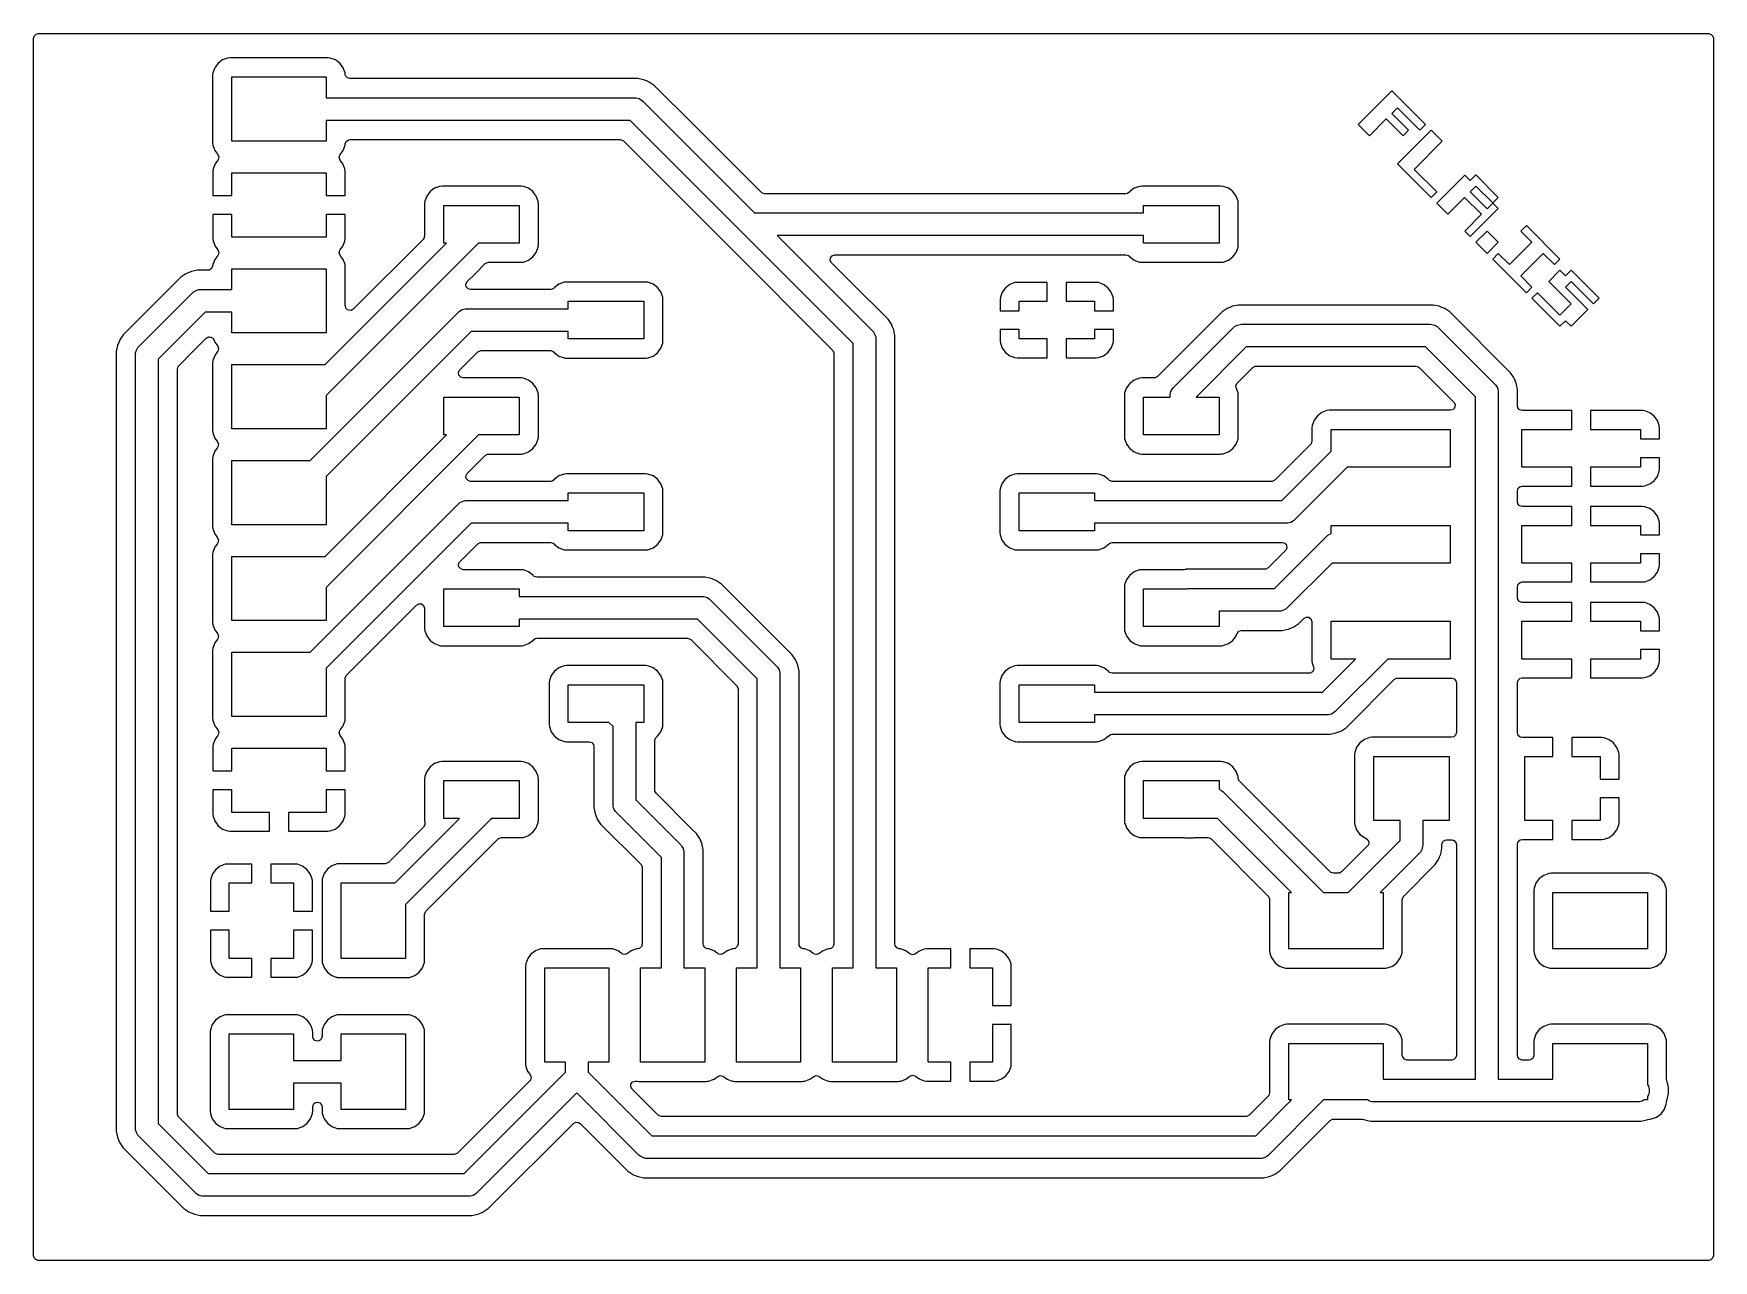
# Model space of a CAD drawing. Extents: x 0.5 to 45, y 0.5 to 33.
import ezdxf

# ---------------------------------------------------------------- set-up
doc = ezdxf.new("R2010")
doc.units = 0
doc.layers.add('BLACK', color=7, linetype='CONTINUOUS')

msp = doc.modelspace()

# ---------------------------------------------------------------- linework, layer by layer
at = {"layer": 'BLACK', "linetype": 'CONTINUOUS'}
for p, q in [((0.5005, 32.8755), (0.520185, 32.942539)), ((0.520185, 32.942539), (0.572989, 32.988294)), ((0.572989, 32.988294), (0.6245, 32.9995)), ((0.6245, 32.9995), (44.8755, 32.9995)), ((44.8755, 32.9995), (44.942539, 32.979815)), ((44.942539, 32.979815), (44.988294, 32.927011)), ((0.5005, 24.579635), (0.5005, 32.8755)), ((44.988294, 32.927011), (44.9995, 32.8755)), ((44.9995, 32.8755), (44.9995, 0.6245)), ((5.299111, 32.096205), (5.248011, 31.959205)), ((5.386739, 32.213261), (5.299111, 32.096205)), ((5.503795, 32.300889), (5.386739, 32.213261)), ((5.640795, 32.351989), (5.503795, 32.300889)), ((5.640797, 32.351989), (5.640795, 32.351989)), ((5.701345, 32.3585), (5.640797, 32.351989)), ((5.701362, 32.3585), (5.701345, 32.3585)), ((8.298638, 32.3585), (5.701362, 32.3585)), ((8.298654, 32.3585), (8.298638, 32.3585)), ((8.359203, 32.351989), (8.298654, 32.3585)), ((8.496204, 32.300889), (8.359203, 32.351989)), ((8.613261, 32.213261), (8.496204, 32.300889)), ((8.700889, 32.096204), (8.613261, 32.213261)), ((8.729522, 32.019436), (8.700889, 32.096204)), ((5.248011, 31.959203), (5.2415, 31.898655)), ((5.2415, 31.898655), (5.2415, 30.101346)), ((5.248011, 31.959205), (5.248011, 31.959203)), ((5.75, 30.15), (5.75, 31.85)), ((5.75, 31.85), (8.25, 31.85)), ((8.25, 31.85), (8.25, 31.3)), ((8.751988, 31.959205), (8.729522, 32.019436)), ((8.751989, 31.959202), (8.751988, 31.959205)), ((8.756285, 31.919245), (8.751989, 31.959202)), ((8.76678, 31.880989), (8.756285, 31.919245)), ((8.812535, 31.828185), (8.76678, 31.880989)), ((8.879574, 31.8085), (8.812535, 31.828185)), ((16.50463, 31.8085), (8.879574, 31.8085)), ((16.504634, 31.8085), (16.50463, 31.8085)), ((16.660823, 31.777432), (16.504634, 31.8085)), ((16.660831, 31.77743), (16.660823, 31.777432)), ((16.734396, 31.746959), (16.660831, 31.77743)), ((16.734397, 31.746958), (16.734396, 31.746959)), ((16.734399, 31.746957), (16.734397, 31.746958)), ((16.807968, 31.716484), (16.734399, 31.746957)), ((16.80797, 31.716483), (16.807968, 31.716484)), ((16.807974, 31.716481), (16.80797, 31.716483)), ((16.940388, 31.628004), (16.807974, 31.716481)), ((16.940392, 31.628001), (16.940388, 31.628004)), ((17.978236, 30.590156), (16.940392, 31.628001)), ((8.25, 31.3), (16.425, 31.3)), ((16.425, 31.3), (16.464158, 31.297433)), ((16.464158, 31.297433), (16.539805, 31.277164)), ((16.539805, 31.277164), (16.607628, 31.238006)), ((16.607628, 31.238006), (16.637132, 31.212132)), ((16.637132, 31.212132), (19.599619, 28.249645)), ((36.481317, 31.481318), (35.590156, 30.590157)), ((37.372479, 30.590157), (36.481317, 31.481318)), ((35.886519, 30.293794), (36.331063, 30.738338)), ((36.331063, 30.738338), (36.777681, 30.291721)), ((36.479245, 30.88652), (36.629499, 31.036774)), ((36.925862, 30.439903), (36.479245, 30.88652)), ((36.629499, 31.036774), (37.224298, 30.441975)), ((16.300736, 30.7), (8.25, 30.7)), ((8.25, 30.7), (8.25, 30.15)), ((19.263222, 27.737514), (16.300736, 30.7)), ((18.014555, 30.553837), (17.978236, 30.590156)), ((19.773927, 28.794464), (18.014555, 30.553837)), ((35.590156, 30.590157), (35.886519, 30.293794)), ((37.520661, 30.441975), (36.629499, 29.550813)), ((36.777681, 30.291721), (36.925862, 30.439903)), ((37.224298, 30.441975), (37.372479, 30.590157)), ((37.817024, 30.145612), (37.520661, 30.441975)), ((5.2415, 30.101346), (5.248011, 30.040798)), ((5.248011, 30.040798), (5.248011, 30.040796)), ((5.248011, 30.040796), (5.299111, 29.903796)), ((5.299111, 29.903796), (5.378893, 29.79722)), ((8.25, 30.15), (5.75, 30.15)), ((8.621099, 29.797211), (8.700889, 29.903796)), ((8.700889, 29.903796), (8.751989, 30.040799)), ((8.751989, 30.040799), (8.756285, 30.080755)), ((8.756285, 30.080755), (8.783023, 30.145306)), ((8.783023, 30.145306), (8.840415, 30.185155)), ((8.840415, 30.185155), (8.879574, 30.1915)), ((8.879574, 30.1915), (16.038746, 30.1915)), ((16.038746, 30.1915), (16.105785, 30.171815)), ((16.105785, 30.171815), (16.126427, 30.155181)), ((16.126427, 30.155181), (18.843011, 27.438598)), ((37.074044, 29.402632), (37.817024, 30.145612)), ((5.256401, 29.417373), (5.25, 29.357845)), ((5.256403, 29.41738), (5.256401, 29.417373)), ((5.306645, 29.552087), (5.256403, 29.41738)), ((5.306647, 29.55209), (5.306645, 29.552087)), ((5.378893, 29.648598), (5.306647, 29.55209)), ((5.378893, 29.79722), (5.40331, 29.731755)), ((5.388458, 29.663482), (5.378893, 29.648598)), ((5.40331, 29.731755), (5.388458, 29.663482)), ((8.596689, 29.714062), (8.61154, 29.782335)), ((8.621106, 29.648598), (8.596689, 29.714062)), ((8.61154, 29.782335), (8.621099, 29.797211)), ((8.693353, 29.552089), (8.621106, 29.648598)), ((8.693354, 29.552087), (8.693353, 29.552089)), ((8.743596, 29.41738), (8.693354, 29.552087)), ((8.743598, 29.417373), (8.743596, 29.41738)), ((8.749999, 29.357845), (8.743598, 29.417373)), ((36.629499, 29.550813), (37.520661, 28.659651)), ((37.668842, 28.807833), (37.074044, 29.402632)), ((5.25, 29.357845), (5.25, 28.71)), ((5.75, 28.71), (5.75, 29.31)), ((5.75, 29.31), (8.25, 29.31)), ((8.25, 29.31), (8.25, 28.71)), ((8.75, 29.357828), (8.749999, 29.357845)), ((8.75, 28.71), (8.75, 29.357828)), ((11.255592, 28.951634), (11.118592, 28.900534)), ((11.255594, 28.951634), (11.255592, 28.951634)), ((11.316142, 28.958145), (11.255594, 28.951634)), ((11.316159, 28.958145), (11.316142, 28.958145)), ((13.413435, 28.958145), (11.316159, 28.958145)), ((13.413451, 28.958145), (13.413435, 28.958145)), ((13.474, 28.951634), (13.413451, 28.958145)), ((13.611001, 28.900534), (13.474, 28.951634)), ((29.795592, 28.951634), (29.658592, 28.900534)), ((29.795594, 28.951634), (29.795592, 28.951634)), ((29.856142, 28.958145), (29.795594, 28.951634)), ((29.856159, 28.958145), (29.856142, 28.958145)), ((31.953435, 28.958145), (29.856159, 28.958145)), ((31.953451, 28.958145), (31.953435, 28.958145)), ((32.014, 28.951634), (31.953451, 28.958145)), ((32.151001, 28.900534), (32.014, 28.951634)), ((38.410786, 29.253414), (37.668842, 28.51147)), ((38.557932, 29.106269), (38.410786, 29.253414)), ((38.707149, 29.255486), (38.557932, 29.106269)), ((38.557932, 28.807833), (38.708186, 28.958087)), ((39.301948, 28.660688), (38.707149, 29.255486)), ((38.708186, 28.958087), (39.153767, 28.512506)), ((5.25, 28.71), (5.75, 28.71)), ((8.25, 28.71), (8.75, 28.71)), ((10.862808, 28.558848), (10.856297, 28.4983)), ((10.856297, 28.4983), (10.856297, 27.635899)), ((10.913908, 28.69585), (10.862808, 28.55885)), ((10.862808, 28.55885), (10.862808, 28.558848)), ((11.001536, 28.812906), (10.913908, 28.69585)), ((11.118592, 28.900534), (11.001536, 28.812906)), ((13.728058, 28.812906), (13.611001, 28.900534)), ((13.815686, 28.695849), (13.728058, 28.812906)), ((13.866786, 28.558846), (13.815686, 28.695849)), ((13.869954, 28.529375), (13.866786, 28.558846)), ((13.873296, 28.4983), (13.869954, 28.529375)), ((13.873297, 28.498283), (13.873296, 28.4983)), ((13.873297, 27.401008), (13.873297, 28.498283)), ((19.794569, 28.77783), (19.773927, 28.794464)), ((19.861608, 28.758145), (19.794569, 28.77783)), ((29.438473, 28.758145), (19.861608, 28.758145)), ((29.481807, 28.765963), (29.438473, 28.758145)), ((29.53774, 28.807835), (29.481807, 28.765963)), ((29.541534, 28.812905), (29.53774, 28.807835)), ((29.658592, 28.900534), (29.541534, 28.812905)), ((32.268058, 28.812906), (32.151001, 28.900534)), ((32.355686, 28.695849), (32.268058, 28.812906)), ((32.406786, 28.558846), (32.355686, 28.695849)), ((32.409954, 28.529375), (32.406786, 28.558846)), ((32.413296, 28.4983), (32.409954, 28.529375)), ((32.413297, 28.498283), (32.413296, 28.4983)), ((32.413297, 27.401008), (32.413297, 28.498283)), ((37.520661, 28.659651), (37.668842, 28.807833)), ((37.668842, 28.51147), (37.965205, 28.215107)), ((37.965205, 28.215107), (38.40975, 28.659651)), ((38.40975, 28.659651), (38.855914, 28.213488)), ((39.004095, 28.361669), (38.557932, 28.807833)), ((39.153313, 28.510887), (39.004095, 28.361669)), ((39.301948, 28.362252), (39.153313, 28.510887)), ((39.153767, 28.512506), (39.301948, 28.660688)), ((5.75, 28.21), (5.25, 28.21)), ((5.25, 28.21), (5.25, 27.562156)), ((5.75, 27.61), (5.75, 28.21)), ((8.75, 28.21), (8.25, 28.21)), ((8.25, 28.21), (8.25, 27.61)), ((8.75, 27.562173), (8.75, 28.21)), ((11.364797, 27.449645), (11.364797, 28.449645)), ((11.364797, 28.449645), (13.364797, 28.449645)), ((13.364797, 28.449645), (13.364797, 27.449645)), ((19.599619, 28.249645), (29.904797, 28.249645)), ((29.904797, 28.249645), (29.904797, 28.449645)), ((29.904797, 28.449645), (31.904797, 28.449645)), ((31.904797, 28.449645), (31.904797, 27.449645)), ((38.855914, 28.213488), (38.411369, 27.768943)), ((38.560004, 27.620308), (39.301948, 28.362252)), ((8.25, 27.61), (5.75, 27.61)), ((10.856297, 27.635899), (10.836612, 27.56886)), ((19.263223, 27.737513), (19.263222, 27.737514)), ((22.21, 24.790736), (19.263223, 27.737513)), ((29.904797, 27.649645), (20.199619, 27.649645)), ((20.199619, 27.649645), (22.722132, 25.127132)), ((29.904797, 27.449645), (29.904797, 27.649645)), ((38.411369, 27.768943), (38.560004, 27.620308)), ((39.004549, 27.76849), (38.708186, 27.472127)), ((39.300912, 27.472127), (39.004549, 27.76849)), ((40.04441, 27.918226), (39.896229, 27.770044)), ((39.896229, 27.770044), (40.192592, 27.473681)), ((40.935572, 27.027064), (40.04441, 27.918226)), ((5.25, 27.562156), (5.256401, 27.502628)), ((5.256401, 27.502628), (5.256403, 27.502621)), ((5.256403, 27.502621), (5.306645, 27.367914)), ((5.306645, 27.367914), (5.306646, 27.367912)), ((5.306646, 27.367912), (5.378893, 27.271403)), ((5.378893, 27.271403), (5.40331, 27.205939)), ((5.40331, 27.205939), (5.388459, 27.137666)), ((8.220888, 24.23), (11.440533, 27.449645)), ((12.289061, 27.449645), (8.25, 23.410584)), ((8.596689, 27.188246), (8.611541, 27.256519)), ((8.621105, 27.122782), (8.596689, 27.188246)), ((8.611541, 27.256519), (8.621107, 27.271404)), ((8.621107, 27.271404), (8.693352, 27.367911)), ((8.693352, 27.367911), (8.693354, 27.367914)), ((8.693354, 27.367914), (8.743596, 27.502621)), ((8.743596, 27.502621), (8.743598, 27.502628)), ((8.743598, 27.502628), (8.749999, 27.562156)), ((8.749999, 27.562156), (8.75, 27.562173)), ((10.819978, 27.548218), (8.970181, 25.698421)), ((10.836612, 27.56886), (10.819978, 27.548218)), ((11.440533, 27.449645), (11.364797, 27.449645)), ((13.364797, 27.449645), (12.289061, 27.449645)), ((13.728058, 27.086384), (13.815686, 27.203441)), ((13.815686, 27.203441), (13.866786, 27.340444)), ((13.866786, 27.340444), (13.870388, 27.373953)), ((13.870388, 27.373953), (13.873296, 27.400991)), ((13.873296, 27.400991), (13.873297, 27.401008)), ((18.843011, 27.438598), (18.843032, 27.438575)), ((18.843032, 27.438575), (21.665181, 24.616427)), ((31.904797, 27.449645), (29.904797, 27.449645)), ((32.268058, 27.086384), (32.355686, 27.203441)), ((32.355686, 27.203441), (32.406786, 27.340444)), ((32.406786, 27.340444), (32.410388, 27.373953)), ((32.410388, 27.373953), (32.413296, 27.400991)), ((32.413296, 27.400991), (32.413297, 27.401008)), ((38.708186, 27.472127), (39.004549, 27.175763)), ((39.004549, 27.175763), (39.300912, 27.472127)), ((39.30143, 27.175245), (39.153248, 27.027064)), ((39.597793, 26.878882), (39.30143, 27.175245)), ((40.192592, 27.473681), (39.597793, 26.878882)), ((39.894156, 26.582519), (40.488955, 27.177318)), ((40.488955, 27.177318), (40.78739, 26.878882)), ((4.840365, 26.7285), (4.684176, 26.697432)), ((5.120426, 26.7285), (4.840365, 26.7285)), ((5.159585, 26.734845), (5.120426, 26.7285)), ((5.216977, 26.774694), (5.159585, 26.734845)), ((5.243715, 26.839245), (5.216977, 26.774694)), ((5.24801, 26.879202), (5.243715, 26.839245)), ((5.248011, 26.879205), (5.24801, 26.879202)), ((5.299111, 27.016207), (5.248011, 26.879205)), ((5.299112, 27.016207), (5.299111, 27.016207)), ((5.378893, 27.122782), (5.299112, 27.016207)), ((5.388459, 27.137666), (5.378893, 27.122782)), ((5.75, 26.22), (5.75, 26.77)), ((5.75, 26.77), (8.25, 26.77)), ((8.25, 26.77), (8.25, 25.07)), ((8.700889, 27.016204), (8.621105, 27.122782)), ((8.710369, 26.990787), (8.700889, 27.016204)), ((8.742431, 26.904826), (8.710369, 26.990787)), ((8.751989, 26.879201), (8.742431, 26.904826)), ((8.755157, 26.84973), (8.751989, 26.879201)), ((8.758499, 26.818655), (8.755157, 26.84973)), ((8.7585, 26.818638), (8.758499, 26.818655)), ((8.7585, 25.786102), (8.7585, 26.818638)), ((12.195027, 26.636483), (12.46337, 26.904826)), ((12.46337, 26.904826), (12.524693, 26.938311)), ((12.524693, 26.938311), (12.551051, 26.941145)), ((12.551051, 26.941145), (13.413435, 26.941145)), ((13.413435, 26.941145), (13.413451, 26.941146)), ((13.413451, 26.941146), (13.440489, 26.944054)), ((13.440489, 26.944054), (13.473998, 26.947656)), ((13.473998, 26.947656), (13.611001, 26.998756)), ((13.611001, 26.998756), (13.728058, 27.086384)), ((21.605443, 26.990787), (21.610427, 27.060479)), ((21.638928, 26.929464), (21.605443, 26.990787)), ((21.610427, 27.060479), (21.652299, 27.116412)), ((22.610903, 25.95749), (21.638928, 26.929464)), ((21.652299, 27.116412), (21.717763, 27.140829)), ((21.717763, 27.140829), (21.726609, 27.141145)), ((21.726609, 27.141145), (29.438473, 27.141145)), ((29.438473, 27.141145), (29.505512, 27.12146)), ((29.505512, 27.12146), (29.53774, 27.091455)), ((29.53774, 27.091455), (29.541534, 27.086386)), ((29.541534, 27.086386), (29.541535, 27.086386)), ((29.541535, 27.086386), (29.541536, 27.086384)), ((29.541536, 27.086384), (29.658593, 26.998756)), ((29.658593, 26.998756), (29.795596, 26.947656)), ((29.795596, 26.947656), (29.822847, 26.944727)), ((29.822847, 26.944727), (29.856142, 26.941146)), ((29.856142, 26.941146), (29.856159, 26.941145)), ((29.856159, 26.941145), (31.953435, 26.941145)), ((31.953435, 26.941145), (31.953451, 26.941146)), ((31.953451, 26.941146), (31.980489, 26.944054)), ((31.980489, 26.944054), (32.013998, 26.947656)), ((32.013998, 26.947656), (32.151001, 26.998756)), ((32.151001, 26.998756), (32.268058, 27.086384)), ((39.153248, 27.027064), (40.04441, 26.135902)), ((40.934536, 26.729664), (40.637136, 26.432265)), ((40.78739, 26.878882), (40.935572, 27.027064)), ((41.083754, 26.580447), (40.934536, 26.729664)), ((41.232971, 26.729664), (41.083754, 26.580447)), ((41.974915, 25.98772), (41.232971, 26.729664)), ((4.404607, 26.548001), (2.871996, 25.01539)), ((4.404611, 26.548004), (4.404607, 26.548001)), ((4.537028, 26.636483), (4.404611, 26.548004)), ((4.53703, 26.636484), (4.537028, 26.636483)), ((4.623221, 26.672185), (4.53703, 26.636484)), ((4.684164, 26.697429), (4.623221, 26.672185)), ((4.684176, 26.697432), (4.684164, 26.697429)), ((11.953312, 26.359792), (11.982337, 26.423348)), ((11.963256, 26.290634), (11.953312, 26.359792)), ((12.009011, 26.23783), (11.963256, 26.290634)), ((11.982337, 26.423348), (11.988369, 26.429826)), ((11.988369, 26.429826), (12.195027, 26.636483)), ((14.29774, 26.267835), (14.241807, 26.225963)), ((14.301534, 26.272905), (14.29774, 26.267835)), ((14.418592, 26.360534), (14.301534, 26.272905)), ((14.555592, 26.411634), (14.418592, 26.360534)), ((14.555594, 26.411634), (14.555592, 26.411634)), ((14.616142, 26.418145), (14.555594, 26.411634)), ((14.616159, 26.418145), (14.616142, 26.418145)), ((16.713435, 26.418145), (14.616159, 26.418145)), ((16.713451, 26.418145), (16.713435, 26.418145)), ((16.774, 26.411634), (16.713451, 26.418145)), ((16.911001, 26.360534), (16.774, 26.411634)), ((17.028058, 26.272906), (16.911001, 26.360534)), ((17.115686, 26.155849), (17.028058, 26.272906)), ((26.247606, 26.266833), (26.161446, 26.151739)), ((26.247609, 26.266836), (26.247606, 26.266833)), ((26.362703, 26.352996), (26.247609, 26.266836)), ((26.36271, 26.353), (26.362703, 26.352996)), ((26.497417, 26.403242), (26.36271, 26.353)), ((26.497424, 26.403244), (26.497417, 26.403242)), ((26.556952, 26.409645), (26.497424, 26.403244)), ((27.354797, 26.409645), (26.556952, 26.409645)), ((27.354797, 25.909645), (27.354797, 26.409645)), ((28.652641, 26.409645), (27.854797, 26.409645)), ((27.854797, 26.409645), (27.854797, 25.909645)), ((28.712169, 26.403244), (28.652641, 26.409645)), ((28.712176, 26.403242), (28.712169, 26.403244)), ((28.846883, 26.353), (28.712176, 26.403242)), ((28.84689, 26.352996), (28.846883, 26.353)), ((28.961984, 26.266836), (28.84689, 26.352996)), ((28.961987, 26.266833), (28.961984, 26.266836)), ((29.048147, 26.151739), (28.961987, 26.266833)), ((40.192592, 26.284084), (39.894156, 26.582519)), ((40.04441, 26.135902), (40.192592, 26.284084)), ((40.637136, 26.432265), (41.231935, 25.837466)), ((41.081681, 26.284084), (41.231935, 26.434338)), ((41.67648, 25.689285), (41.081681, 26.284084)), ((41.231935, 26.434338), (41.826734, 25.839539)), ((3.287868, 24.712132), (4.707868, 26.132132)), ((4.707868, 26.132132), (4.737372, 26.158006)), ((4.737372, 26.158006), (4.805195, 26.197164)), ((4.805195, 26.197164), (4.880842, 26.217433)), ((4.880842, 26.217433), (4.92, 26.22)), ((4.92, 26.22), (5.75, 26.22)), ((12.07605, 26.218145), (12.009011, 26.23783)), ((14.198473, 26.218145), (12.07605, 26.218145)), ((14.241807, 26.225963), (14.198473, 26.218145)), ((14.664797, 25.709645), (14.664797, 25.909645)), ((14.664797, 25.909645), (16.664797, 25.909645)), ((16.664797, 25.909645), (16.664797, 24.909645)), ((17.166786, 26.018846), (17.115686, 26.155849)), ((17.169954, 25.989375), (17.166786, 26.018846)), ((17.173296, 25.9583), (17.169954, 25.989375)), ((17.173297, 25.958283), (17.173296, 25.9583)), ((17.173297, 24.86101), (17.173297, 25.958283)), ((22.69528, 25.873113), (22.610903, 25.95749)), ((23.138003, 25.43039), (22.69528, 25.873113)), ((26.111198, 26.017018), (26.104797, 25.95749)), ((26.104797, 25.95749), (26.104797, 25.659645)), ((26.1112, 26.017025), (26.111198, 26.017018)), ((26.161442, 26.151732), (26.1112, 26.017025)), ((26.161446, 26.151739), (26.161442, 26.151732)), ((26.604797, 25.659645), (26.604797, 25.909645)), ((26.604797, 25.909645), (27.354797, 25.909645)), ((27.854797, 25.909645), (28.604797, 25.909645)), ((28.604797, 25.909645), (28.604797, 25.659645)), ((29.048151, 26.151732), (29.048147, 26.151739)), ((29.098393, 26.017025), (29.048151, 26.151732)), ((29.098395, 26.017018), (29.098393, 26.017025)), ((29.104796, 25.95749), (29.098395, 26.017018)), ((29.104797, 25.957473), (29.104796, 25.95749)), ((29.104797, 25.659645), (29.104797, 25.957473)), ((40.340773, 26.135902), (40.192592, 25.98772)), ((40.192592, 25.98772), (40.934536, 25.245776)), ((40.935572, 25.541103), (40.340773, 26.135902)), ((41.231935, 25.837466), (40.935572, 25.541103)), ((41.826734, 25.839539), (41.974915, 25.98772)), ((5.044264, 25.62), (3.8, 24.375736)), ((5.75, 25.62), (5.044264, 25.62)), ((5.75, 25.07), (5.75, 25.62)), ((7.825736, 21.69), (11.757513, 25.621777)), ((8.758816, 25.777256), (8.7585, 25.786102)), ((8.783233, 25.711792), (8.758816, 25.777256)), ((8.839166, 25.66992), (8.783233, 25.711792)), ((8.908858, 25.664936), (8.839166, 25.66992)), ((8.970181, 25.698421), (8.908858, 25.664936)), ((11.757513, 25.621777), (11.787017, 25.647651)), ((11.787017, 25.647651), (11.85484, 25.686809)), ((11.85484, 25.686809), (11.930487, 25.707078)), ((11.930487, 25.707078), (11.969645, 25.709645)), ((11.969645, 25.709645), (14.664797, 25.709645)), ((23.22648, 25.297974), (23.138003, 25.43039)), ((26.104797, 25.659645), (26.604797, 25.659645)), ((28.604797, 25.659645), (29.104797, 25.659645)), ((31.984607, 25.628001), (30.272486, 23.915879)), ((31.984611, 25.628004), (31.984607, 25.628001)), ((32.117025, 25.716481), (31.984611, 25.628004)), ((32.117034, 25.716486), (32.117025, 25.716481)), ((32.190598, 25.746957), (32.117034, 25.716486)), ((32.1906, 25.746957), (32.190598, 25.746957)), ((32.264169, 25.77743), (32.1906, 25.746957)), ((32.264173, 25.777431), (32.264169, 25.77743)), ((32.264176, 25.777432), (32.264173, 25.777431)), ((32.420365, 25.8085), (32.264176, 25.777433)), ((32.264176, 25.777433), (32.264176, 25.777432)), ((32.42037, 25.8085), (32.420365, 25.8085)), ((37.57963, 25.8085), (32.42037, 25.8085)), ((37.579634, 25.8085), (37.57963, 25.8085)), ((37.735823, 25.777432), (37.579634, 25.8085)), ((37.735831, 25.77743), (37.735823, 25.777432)), ((37.809396, 25.746959), (37.735831, 25.77743)), ((37.809397, 25.746958), (37.809396, 25.746959)), ((37.809399, 25.746957), (37.809397, 25.746958)), ((37.882963, 25.716486), (37.809399, 25.746957)), ((37.88297, 25.716483), (37.882963, 25.716486)), ((37.882974, 25.716481), (37.88297, 25.716483)), ((38.015388, 25.628004), (37.882974, 25.716481)), ((38.015392, 25.628001), (38.015388, 25.628004)), ((39.628, 24.015393), (38.015392, 25.628001)), ((40.934536, 25.245776), (41.082717, 25.393958)), ((41.082717, 25.393958), (41.231935, 25.24474)), ((41.231935, 25.24474), (41.67648, 25.689285)), ((2.871996, 25.01539), (2.783516, 24.882969)), ((4.708218, 24.564826), (5.072508, 24.929117)), ((5.072508, 24.929117), (5.093712, 24.940695)), ((5.093712, 24.940695), (5.112492, 24.955894)), ((5.112492, 24.955894), (5.123823, 24.957137)), ((5.123823, 24.957137), (5.133829, 24.9626)), ((5.133829, 24.9626), (5.157929, 24.960877)), ((5.157929, 24.960877), (5.181946, 24.96351)), ((5.181946, 24.96351), (5.192149, 24.95843)), ((5.192149, 24.95843), (5.20352, 24.957616)), ((5.20352, 24.957616), (5.222861, 24.943137)), ((5.222861, 24.943137), (5.244491, 24.932367)), ((5.244491, 24.932367), (5.255625, 24.918611)), ((8.25, 25.07), (5.75, 25.07)), ((12.093909, 25.109645), (8.25, 21.265736)), ((14.664797, 25.109645), (12.093909, 25.109645)), ((14.664797, 24.909645), (14.664797, 25.109645)), ((22.722132, 25.127132), (22.748006, 25.097628)), ((22.748006, 25.097628), (22.787164, 25.029805)), ((22.787164, 25.029805), (22.807433, 24.954158)), ((22.807433, 24.954158), (22.81, 24.915)), ((23.226484, 25.297968), (23.22648, 25.297974)), ((23.226486, 25.297962), (23.226484, 25.297968)), ((23.226487, 25.297961), (23.226486, 25.297962)), ((23.256956, 25.224402), (23.226487, 25.297961)), ((23.256956, 25.224401), (23.256956, 25.224402)), ((23.256956, 25.2244), (23.256956, 25.224401)), ((23.28743, 25.150831), (23.256956, 25.2244)), ((23.287431, 25.150824), (23.28743, 25.150831)), ((23.318499, 24.994635), (23.287431, 25.150824)), ((23.3185, 24.994631), (23.318499, 24.994635)), ((23.3185, 24.861801), (23.3185, 24.994631)), ((26.604797, 25.159645), (26.104797, 25.159645)), ((26.104797, 25.159645), (26.104797, 24.861801)), ((26.604797, 24.909645), (26.604797, 25.159645)), ((29.104797, 25.159645), (28.604797, 25.159645)), ((28.604797, 25.159645), (28.604797, 24.909645)), ((29.104797, 24.861818), (29.104797, 25.159645)), ((30.692665, 23.616929), (32.287868, 25.212132)), ((32.287868, 25.212132), (32.317372, 25.238006)), ((32.317372, 25.238006), (32.385195, 25.277164)), ((32.385195, 25.277164), (32.460842, 25.297433)), ((32.460842, 25.297433), (32.5, 25.3)), ((32.5, 25.3), (37.5, 25.3)), ((37.5, 25.3), (37.539158, 25.297433)), ((37.539158, 25.297433), (37.614805, 25.277164)), ((37.614805, 25.277164), (37.682628, 25.238006)), ((37.682628, 25.238006), (37.712132, 25.212132)), ((37.712132, 25.212132), (39.212132, 23.712132)), ((0.5005, 0.6245), (0.5005, 24.579635)), ((2.722568, 24.735824), (2.6915, 24.579635)), ((2.6915, 24.579635), (2.6915, 3.920366)), ((2.72257, 24.735832), (2.722568, 24.735824)), ((2.77442, 24.861007), (2.72257, 24.735832)), ((2.774421, 24.86101), (2.77442, 24.861007)), ((2.783513, 24.882964), (2.774421, 24.86101)), ((2.783516, 24.882969), (2.783513, 24.882964)), ((3.2, 24.5), (3.202567, 24.539158)), ((3.2, 4), (3.2, 24.5)), ((3.202567, 24.539158), (3.222836, 24.614805)), ((3.222836, 24.614805), (3.261994, 24.682628)), ((3.261994, 24.682628), (3.287868, 24.712132)), ((4.344819, 24.201427), (4.708218, 24.564826)), ((5.299111, 24.476205), (5.248011, 24.339205)), ((5.255625, 24.918611), (5.259454, 24.915744)), ((5.259454, 24.915744), (5.262583, 24.910013)), ((5.262583, 24.910013), (5.266695, 24.904933)), ((5.266695, 24.904933), (5.272446, 24.895287)), ((5.272446, 24.895287), (5.299111, 24.823796)), ((5.299111, 24.823796), (5.377491, 24.719093)), ((5.373585, 24.575689), (5.299111, 24.476205)), ((5.376323, 24.579496), (5.373585, 24.575689)), ((5.37842, 24.585844), (5.376323, 24.579496)), ((5.377491, 24.719093), (5.380826, 24.713499)), ((5.38315, 24.590573), (5.37842, 24.585844)), ((5.380826, 24.713499), (5.387978, 24.685721)), ((5.389247, 24.618603), (5.38315, 24.590573)), ((5.387978, 24.685721), (5.398002, 24.658846)), ((5.398248, 24.645836), (5.389247, 24.618603)), ((5.398002, 24.658846), (5.39658, 24.652312)), ((5.39658, 24.652312), (5.398248, 24.645836)), ((11.793218, 24.089826), (12.268218, 24.564826)), ((12.268218, 24.564826), (12.329541, 24.598311)), ((12.329541, 24.598311), (12.355899, 24.601145)), ((12.355899, 24.601145), (14.198473, 24.601145)), ((14.198473, 24.601145), (14.265512, 24.58146)), ((14.265512, 24.58146), (14.29774, 24.551455)), ((14.29774, 24.551455), (14.301534, 24.546386)), ((14.301534, 24.546386), (14.301535, 24.546386)), ((14.301535, 24.546386), (14.301536, 24.546384)), ((14.301536, 24.546384), (14.418593, 24.458756)), ((16.664797, 24.909645), (14.664797, 24.909645)), ((16.911001, 24.458756), (17.028058, 24.546384)), ((17.028058, 24.546384), (17.115686, 24.663441)), ((17.115686, 24.663441), (17.166786, 24.800444)), ((17.166786, 24.800444), (17.170388, 24.833953)), ((17.170388, 24.833953), (17.173296, 24.860991)), ((17.173296, 24.860991), (17.173297, 24.86101)), ((21.665181, 24.616427), (21.698666, 24.555104)), ((21.698666, 24.555104), (21.7015, 24.528746)), ((21.7015, 24.528746), (21.7015, 8.879575)), ((22.21, 23.75), (22.21, 24.790736)), ((22.81, 24.915), (22.81, 23.75)), ((23.3185, 8.879575), (23.3185, 24.861801)), ((26.104797, 24.861801), (26.111198, 24.802273)), ((26.111198, 24.802273), (26.1112, 24.802266)), ((26.1112, 24.802266), (26.161442, 24.667559)), ((26.161442, 24.667559), (26.161446, 24.667552)), ((26.161446, 24.667552), (26.247606, 24.552458)), ((26.247606, 24.552458), (26.247609, 24.552455)), ((26.247609, 24.552455), (26.362703, 24.466295)), ((27.354797, 24.909645), (26.604797, 24.909645)), ((27.354797, 24.409645), (27.354797, 24.909645)), ((28.604797, 24.909645), (27.854797, 24.909645)), ((27.854797, 24.909645), (27.854797, 24.409645)), ((28.84689, 24.466295), (28.961984, 24.552455)), ((28.961984, 24.552455), (28.961987, 24.552458)), ((28.961987, 24.552458), (29.048147, 24.667552)), ((29.048147, 24.667552), (29.048151, 24.667559)), ((29.048151, 24.667559), (29.098393, 24.802266)), ((29.098393, 24.802266), (29.098395, 24.802273)), ((29.098395, 24.802273), (29.104796, 24.861801)), ((29.104796, 24.861801), (29.104797, 24.861818)), ((32.624264, 24.7), (31.293909, 23.369645)), ((37.375736, 24.7), (32.624264, 24.7)), ((38.7, 23.375736), (37.375736, 24.7)), ((3.8, 24.375736), (3.8, 4.124264)), ((4.3085, 24.113746), (4.328185, 24.180785)), ((4.3085, 12.322156), (4.3085, 24.113746)), ((4.328185, 24.180785), (4.344819, 24.201427)), ((5.248011, 24.339203), (5.2415, 24.278655)), ((5.2415, 24.278655), (5.2415, 22.481346)), ((5.248011, 24.339205), (5.248011, 24.339203)), ((5.75, 22.53), (5.75, 24.23)), ((5.75, 24.23), (8.220888, 24.23)), ((11.758161, 24.019792), (11.787186, 24.083348)), ((11.787186, 24.083348), (11.793218, 24.089826)), ((14.418593, 24.458756), (14.533094, 24.416049)), ((14.533094, 24.416049), (14.55026, 24.409646)), ((14.55026, 24.409646), (14.555596, 24.407656)), ((14.555596, 24.407656), (14.582847, 24.404727)), ((14.582847, 24.404727), (14.616142, 24.401146)), ((14.616142, 24.401146), (14.616159, 24.401145)), ((14.616159, 24.401145), (16.713435, 24.401145)), ((16.713435, 24.401145), (16.713451, 24.401146)), ((16.713451, 24.401146), (16.740489, 24.404054)), ((16.740489, 24.404054), (16.773998, 24.407656)), ((16.773998, 24.407656), (16.779334, 24.409646)), ((16.779334, 24.409646), (16.7965, 24.416049)), ((16.7965, 24.416049), (16.911001, 24.458756)), ((26.362703, 24.466295), (26.36271, 24.466291)), ((26.36271, 24.466291), (26.497417, 24.416049)), ((26.497417, 24.416049), (26.497424, 24.416047)), ((26.497424, 24.416047), (26.556952, 24.409646)), ((26.556952, 24.409646), (26.556969, 24.409645)), ((26.556969, 24.409645), (27.354797, 24.409645)), ((27.854797, 24.409645), (28.652625, 24.409645)), ((28.652625, 24.409645), (28.652641, 24.409646)), ((28.652641, 24.409646), (28.712169, 24.416047)), ((28.712169, 24.416047), (28.712176, 24.416049)), ((28.712176, 24.416049), (28.846883, 24.466291)), ((28.846883, 24.466291), (28.84689, 24.466295)), ((32.385831, 23.742441), (32.798573, 24.155181)), ((32.798573, 24.155181), (32.859896, 24.188666)), ((32.859896, 24.188666), (32.886254, 24.1915)), ((32.886254, 24.1915), (37.113746, 24.1915)), ((37.113746, 24.1915), (37.180785, 24.171815)), ((37.180785, 24.171815), (37.201427, 24.155181)), ((37.201427, 24.155181), (38.124407, 23.232201)), ((11.768105, 23.950634), (11.758161, 24.019792)), ((11.81386, 23.89783), (11.768105, 23.950634)), ((11.880899, 23.878145), (11.81386, 23.89783)), ((13.413435, 23.878145), (11.880899, 23.878145)), ((13.413451, 23.878145), (13.413435, 23.878145)), ((13.473999, 23.871634), (13.413451, 23.878145)), ((13.474001, 23.871634), (13.473999, 23.871634)), ((13.586614, 23.82963), (13.474001, 23.871634)), ((13.611001, 23.820534), (13.586614, 23.82963)), ((13.728058, 23.732906), (13.611001, 23.820534)), ((13.815686, 23.615849), (13.728058, 23.732906)), ((13.866786, 23.478846), (13.815686, 23.615849)), ((22.21, 8.25), (22.21, 23.75)), ((22.81, 23.75), (22.81, 8.25)), ((29.453908, 23.61585), (29.402808, 23.47885)), ((29.541536, 23.732906), (29.453908, 23.61585)), ((29.658592, 23.820534), (29.541536, 23.732906)), ((29.795592, 23.871634), (29.658592, 23.820534)), ((29.795594, 23.871634), (29.795592, 23.871634)), ((29.856142, 23.878145), (29.795594, 23.871634)), ((30.183644, 23.878145), (29.856142, 23.878145)), ((30.221765, 23.88415), (30.183644, 23.878145)), ((30.270803, 23.917562), (30.221765, 23.88415)), ((30.272486, 23.915879), (30.270803, 23.917562)), ((30.627633, 23.519602), (30.666791, 23.587425)), ((30.666791, 23.587425), (30.692665, 23.616929)), ((32.35235, 23.681121), (32.385831, 23.742441)), ((32.357334, 23.61143), (32.35235, 23.681121)), ((32.406786, 23.478847), (32.357334, 23.61143)), ((39.212132, 23.712132), (39.238006, 23.682628)), ((39.238006, 23.682628), (39.277164, 23.614805)), ((39.277164, 23.614805), (39.297433, 23.539158)), ((39.628006, 24.015385), (39.628, 24.015393)), ((39.706553, 23.89783), (39.628006, 24.015385)), ((39.716483, 23.882969), (39.706553, 23.89783)), ((39.721178, 23.871634), (39.716483, 23.882969)), ((39.77743, 23.735831), (39.721178, 23.871634)), ((39.801295, 23.61585), (39.77743, 23.735831)), ((39.808499, 23.579635), (39.801295, 23.61585)), ((8.25, 23.410584), (8.25, 22.53)), ((11.364797, 22.369645), (11.364797, 23.369645)), ((11.364797, 23.369645), (13.364797, 23.369645)), ((13.364797, 23.369645), (13.364797, 22.369645)), ((13.869954, 23.449375), (13.866786, 23.478846)), ((13.873296, 23.4183), (13.869954, 23.449375)), ((13.873297, 23.418283), (13.873296, 23.4183)), ((13.873297, 22.321008), (13.873297, 23.418283)), ((29.402808, 23.478848), (29.396297, 23.4183)), ((29.396297, 23.4183), (29.396297, 22.320991)), ((29.402808, 23.47885), (29.402808, 23.478848)), ((29.904797, 22.369645), (29.904797, 23.369645)), ((29.904797, 23.369645), (30.604797, 23.369645)), ((30.604797, 23.404797), (30.607364, 23.443955)), ((30.604797, 23.369645), (30.604797, 23.404797)), ((30.607364, 23.443955), (30.627633, 23.519602)), ((31.293909, 23.369645), (31.904797, 23.369645)), ((31.904797, 23.369645), (31.904797, 22.369645)), ((32.413296, 23.4183), (32.406786, 23.478847)), ((32.413297, 23.418283), (32.413296, 23.4183)), ((32.413297, 22.321008), (32.413297, 23.418283)), ((38.124407, 23.232201), (38.157892, 23.170878)), ((38.157892, 23.170878), (38.152908, 23.101186)), ((38.7, 5.3), (38.7, 23.375736)), ((39.297433, 23.539158), (39.3, 23.5)), ((39.3, 23.5), (39.3, 5.3)), ((39.8085, 23.579631), (39.808499, 23.579635)), ((39.8085, 23.13602), (39.8085, 23.579631)), ((34.420937, 22.758225), (34.369837, 22.621225)), ((34.508565, 22.875281), (34.420937, 22.758225)), ((34.625621, 22.962909), (34.508565, 22.875281)), ((34.762621, 23.014009), (34.625621, 22.962909)), ((34.762623, 23.014009), (34.762621, 23.014009)), ((34.823171, 23.02052), (34.762623, 23.014009)), ((38.036726, 23.02052), (34.823171, 23.02052)), ((38.045572, 23.020836), (38.036726, 23.02052)), ((38.111036, 23.045253), (38.045572, 23.020836)), ((38.152908, 23.101186), (38.111036, 23.045253)), ((39.819706, 23.084509), (39.8085, 23.13602)), ((39.865461, 23.031705), (39.819706, 23.084509)), ((39.9325, 23.01202), (39.865461, 23.031705)), ((41.246826, 23.01202), (39.9325, 23.01202)), ((41.246826, 22.51202), (41.246826, 23.01202)), ((43.11967, 23.01202), (41.746826, 23.01202)), ((41.746826, 23.01202), (41.746826, 22.51202)), ((43.179198, 23.005619), (43.11967, 23.01202)), ((43.179205, 23.005617), (43.179198, 23.005619)), ((43.313912, 22.955375), (43.179205, 23.005617)), ((43.313919, 22.955371), (43.313912, 22.955375)), ((43.429013, 22.869211), (43.313919, 22.955371)), ((43.429016, 22.869208), (43.429013, 22.869211)), ((43.515176, 22.754114), (43.429016, 22.869208)), ((43.51518, 22.754107), (43.515176, 22.754114)), ((43.565422, 22.6194), (43.51518, 22.754107)), ((5.2415, 22.481346), (5.248011, 22.420798)), ((5.248011, 22.420798), (5.248011, 22.420796)), ((5.248011, 22.420796), (5.299111, 22.283796)), ((5.299111, 22.283796), (5.373585, 22.184311)), ((8.25, 22.53), (5.75, 22.53)), ((8.220888, 19.15), (11.440533, 22.369645)), ((12.289061, 22.369645), (8.25, 18.330584)), ((11.440533, 22.369645), (11.364797, 22.369645)), ((13.364797, 22.369645), (12.289061, 22.369645)), ((13.815686, 22.123441), (13.866786, 22.260444)), ((13.866786, 22.260444), (13.870388, 22.293953)), ((13.870388, 22.293953), (13.873296, 22.320991)), ((13.873296, 22.320991), (13.873297, 22.321008)), ((29.396297, 22.320991), (29.402808, 22.260443)), ((29.402808, 22.260443), (29.402808, 22.260441)), ((29.402808, 22.260441), (29.451001, 22.131235)), ((31.904797, 22.369645), (29.904797, 22.369645)), ((32.355686, 22.123441), (32.406786, 22.260444)), ((32.406786, 22.260444), (32.410388, 22.293953)), ((32.410388, 22.293953), (32.413296, 22.320991)), ((32.413296, 22.320991), (32.413297, 22.321008)), ((34.369837, 22.621223), (34.363326, 22.560675)), ((34.363326, 22.560675), (34.363326, 22.198274)), ((34.369837, 22.621225), (34.369837, 22.621223)), ((34.871826, 21.936284), (34.871826, 22.51202)), ((34.871826, 22.51202), (38.021826, 22.51202)), ((38.021826, 22.51202), (38.021826, 21.51202)), ((39.921826, 21.51202), (39.921826, 22.51202)), ((39.921826, 22.51202), (41.246826, 22.51202)), ((41.746826, 22.51202), (43.071826, 22.51202)), ((43.071826, 22.51202), (43.071826, 22.26202)), ((43.071826, 22.26202), (43.571826, 22.26202)), ((43.565424, 22.619393), (43.565422, 22.6194)), ((43.571825, 22.559865), (43.565424, 22.619393)), ((43.571826, 22.559848), (43.571825, 22.559865)), ((43.571826, 22.26202), (43.571826, 22.559848)), ((5.299111, 21.936205), (5.248011, 21.799205)), ((5.373585, 22.035689), (5.299111, 21.936205)), ((5.373585, 22.184311), (5.398002, 22.118846)), ((5.38315, 22.050573), (5.373585, 22.035689)), ((5.398002, 22.118846), (5.38315, 22.050573)), ((11.988369, 21.349826), (12.46337, 21.824826)), ((12.46337, 21.824826), (12.524693, 21.858311)), ((12.524693, 21.858311), (12.551051, 21.861145)), ((12.551051, 21.861145), (13.413435, 21.861145)), ((13.413435, 21.861145), (13.413451, 21.861146)), ((13.413451, 21.861146), (13.440489, 21.864054)), ((13.440489, 21.864054), (13.473998, 21.867656)), ((13.473998, 21.867656), (13.611001, 21.918756)), ((13.611001, 21.918756), (13.728058, 22.006384)), ((13.728058, 22.006384), (13.815686, 22.123441)), ((29.451001, 22.131235), (29.453908, 22.123441)), ((29.453908, 22.123441), (29.541536, 22.006384)), ((29.541536, 22.006384), (29.658593, 21.918756)), ((29.658593, 21.918756), (29.795596, 21.867656)), ((29.795596, 21.867656), (29.822847, 21.864727)), ((29.822847, 21.864727), (29.856142, 21.861146)), ((29.856142, 21.861146), (29.856159, 21.861145)), ((29.856159, 21.861145), (31.953435, 21.861145)), ((31.953435, 21.861145), (31.953451, 21.861146)), ((31.953451, 21.861146), (31.980489, 21.864054)), ((31.980489, 21.864054), (32.013998, 21.867656)), ((32.013998, 21.867656), (32.151001, 21.918756)), ((32.151001, 21.918756), (32.268058, 22.006384)), ((32.268058, 22.006384), (32.355686, 22.123441)), ((34.327007, 22.110593), (33.390878, 21.174464)), ((33.565187, 20.629645), (34.871826, 21.936284)), ((34.343641, 22.131235), (34.327007, 22.110593)), ((34.363326, 22.198274), (34.343641, 22.131235)), ((5.248011, 21.799203), (5.2415, 21.738655)), ((5.2415, 21.738655), (5.2415, 19.941346)), ((5.248011, 21.799205), (5.248011, 21.799203)), ((5.75, 19.99), (5.75, 21.69)), ((5.75, 21.69), (7.825736, 21.69)), ((35.29609, 21.51202), (33.901583, 20.117513)), ((38.021826, 21.51202), (35.29609, 21.51202)), ((41.246826, 21.51202), (39.921826, 21.51202)), ((41.246826, 21.01202), (41.246826, 21.51202)), ((43.071826, 21.51202), (41.746826, 21.51202)), ((41.746826, 21.51202), (41.746826, 21.01202)), ((43.571826, 21.76202), (43.071826, 21.76202)), ((43.071826, 21.76202), (43.071826, 21.51202)), ((43.51518, 21.269934), (43.565422, 21.404641)), ((43.565422, 21.404641), (43.565424, 21.404648)), ((43.565424, 21.404648), (43.571825, 21.464176)), ((43.571825, 21.464176), (43.571826, 21.464193)), ((43.571826, 21.464193), (43.571826, 21.76202)), ((8.25, 21.265736), (8.25, 19.99)), ((11.953312, 21.279792), (11.982337, 21.343348)), ((11.963256, 21.210634), (11.953312, 21.279792)), ((12.009011, 21.15783), (11.963256, 21.210634)), ((11.982337, 21.343348), (11.988369, 21.349826)), ((12.07605, 21.138145), (12.009011, 21.15783)), ((14.198473, 21.138145), (12.07605, 21.138145)), ((14.241807, 21.145963), (14.198473, 21.138145)), ((14.29774, 21.187835), (14.241807, 21.145963)), ((14.301534, 21.192905), (14.29774, 21.187835)), ((14.418592, 21.280534), (14.301534, 21.192905)), ((14.555592, 21.331634), (14.418592, 21.280534)), ((14.555594, 21.331634), (14.555592, 21.331634)), ((14.616142, 21.338145), (14.555594, 21.331634)), ((14.616159, 21.338145), (14.616142, 21.338145)), ((16.713435, 21.338145), (14.616159, 21.338145)), ((16.713451, 21.338145), (16.713435, 21.338145)), ((16.774, 21.331634), (16.713451, 21.338145)), ((16.911001, 21.280534), (16.774, 21.331634)), ((17.028058, 21.192906), (16.911001, 21.280534)), ((17.115686, 21.075849), (17.028058, 21.192906)), ((17.166786, 20.938846), (17.115686, 21.075849)), ((17.167626, 20.931031), (17.166786, 20.938846)), ((17.173296, 20.8783), (17.167626, 20.931031)), ((26.102808, 20.938848), (26.096297, 20.8783)), ((26.153908, 21.07585), (26.102808, 20.93885)), ((26.102808, 20.93885), (26.102808, 20.938848)), ((26.241536, 21.192906), (26.153908, 21.07585)), ((26.358592, 21.280534), (26.241536, 21.192906)), ((26.495592, 21.331634), (26.358592, 21.280534)), ((26.495594, 21.331634), (26.495592, 21.331634)), ((26.556142, 21.338145), (26.495594, 21.331634)), ((26.556159, 21.338145), (26.556142, 21.338145)), ((28.653435, 21.338145), (26.556159, 21.338145)), ((28.653451, 21.338145), (28.653435, 21.338145)), ((28.714, 21.331634), (28.653451, 21.338145)), ((28.851001, 21.280534), (28.714, 21.331634)), ((28.968059, 21.192905), (28.851001, 21.280534)), ((28.971854, 21.187835), (28.968059, 21.192905)), ((29.004082, 21.15783), (28.971854, 21.187835)), ((29.071121, 21.138145), (29.004082, 21.15783)), ((33.303197, 21.138145), (29.071121, 21.138145)), ((33.329555, 21.140979), (33.303197, 21.138145)), ((33.390878, 21.174464), (33.329555, 21.140979)), ((39.8085, 20.88802), (39.828185, 20.955059)), ((39.828185, 20.955059), (39.880989, 21.000814)), ((39.880989, 21.000814), (39.9325, 21.01202)), ((39.9325, 21.01202), (41.246826, 21.01202)), ((41.746826, 21.01202), (43.119654, 21.01202)), ((43.119654, 21.01202), (43.11967, 21.012021)), ((43.11967, 21.012021), (43.179198, 21.018422)), ((43.179198, 21.018422), (43.179205, 21.018424)), ((43.179205, 21.018424), (43.313912, 21.068666)), ((43.313912, 21.068666), (43.313919, 21.06867)), ((43.313919, 21.06867), (43.429013, 21.15483)), ((43.429013, 21.15483), (43.429016, 21.154833)), ((43.429016, 21.154833), (43.515176, 21.269927)), ((43.515176, 21.269927), (43.51518, 21.269934)), ((7.825736, 16.61), (11.757513, 20.541777)), ((11.757513, 20.541777), (11.787017, 20.567651)), ((11.787017, 20.567651), (11.85484, 20.606809)), ((11.85484, 20.606809), (11.930487, 20.627078)), ((11.930487, 20.627078), (11.969645, 20.629645)), ((11.969645, 20.629645), (14.664797, 20.629645)), ((14.664797, 20.629645), (14.664797, 20.829645)), ((14.664797, 20.829645), (16.664797, 20.829645)), ((16.664797, 20.829645), (16.664797, 19.829645)), ((17.173297, 20.878283), (17.173296, 20.8783)), ((17.173297, 19.781008), (17.173297, 20.878283)), ((26.096297, 20.8783), (26.096297, 19.780991)), ((26.604797, 19.829645), (26.604797, 20.829645)), ((26.604797, 20.829645), (28.604797, 20.829645)), ((28.604797, 20.829645), (28.604797, 20.629645)), ((28.604797, 20.629645), (33.565187, 20.629645)), ((39.8085, 20.59602), (39.8085, 20.88802)), ((39.819706, 20.544509), (39.8085, 20.59602)), ((39.865461, 20.491705), (39.819706, 20.544509)), ((39.9325, 20.47202), (39.865461, 20.491705)), ((41.246826, 20.47202), (39.9325, 20.47202)), ((41.246826, 19.97202), (41.246826, 20.47202)), ((43.11967, 20.47202), (41.746826, 20.47202)), ((41.746826, 20.47202), (41.746826, 19.97202)), ((43.179198, 20.465619), (43.11967, 20.47202)), ((12.093909, 20.029645), (8.25, 16.185736)), ((14.664797, 20.029645), (12.093909, 20.029645)), ((14.664797, 19.829645), (14.664797, 20.029645)), ((33.689451, 20.029645), (28.604797, 20.029645)), ((28.604797, 20.029645), (28.604797, 19.829645)), ((33.728609, 20.032212), (33.689451, 20.029645)), ((33.804256, 20.052481), (33.728609, 20.032212)), ((33.872079, 20.091639), (33.804256, 20.052481)), ((33.901583, 20.117513), (33.872079, 20.091639)), ((43.179205, 20.465617), (43.179198, 20.465619)), ((43.313912, 20.415375), (43.179205, 20.465617)), ((43.313919, 20.415371), (43.313912, 20.415375)), ((43.429013, 20.329211), (43.313919, 20.415371)), ((43.429016, 20.329208), (43.429013, 20.329211)), ((43.515176, 20.214114), (43.429016, 20.329208)), ((43.51518, 20.214107), (43.515176, 20.214114)), ((43.565422, 20.0794), (43.51518, 20.214107)), ((43.565424, 20.079393), (43.565422, 20.0794)), ((43.571825, 20.019865), (43.565424, 20.079393)), ((5.2415, 19.941346), (5.248011, 19.880798)), ((5.248011, 19.880798), (5.248011, 19.880796)), ((5.248011, 19.880796), (5.299111, 19.743796)), ((5.299111, 19.743796), (5.373585, 19.644311)), ((5.373585, 19.644311), (5.398002, 19.578846)), ((8.25, 19.99), (5.75, 19.99)), ((16.664797, 19.829645), (14.664797, 19.829645)), ((17.028058, 19.466384), (17.115686, 19.583441)), ((17.115686, 19.583441), (17.166786, 19.720444)), ((17.166786, 19.720444), (17.170388, 19.753953)), ((17.170388, 19.753953), (17.173296, 19.780991)), ((17.173296, 19.780991), (17.173297, 19.781008)), ((26.096297, 19.780991), (26.102808, 19.720443)), ((26.102808, 19.720443), (26.102808, 19.720441)), ((26.102808, 19.720441), (26.153908, 19.583441)), ((26.153908, 19.583441), (26.241536, 19.466384)), ((28.604797, 19.829645), (26.604797, 19.829645)), ((33.375736, 18.3), (34.759888, 19.684152)), ((34.759888, 19.684152), (34.789392, 19.710026)), ((34.789392, 19.710026), (34.857215, 19.749184)), ((34.857215, 19.749184), (34.871826, 19.753099)), ((34.871826, 19.753099), (34.871826, 19.97202)), ((34.871826, 19.97202), (38.021826, 19.97202)), ((38.021826, 19.97202), (38.021826, 18.97202)), ((39.921826, 18.97202), (39.921826, 19.97202)), ((39.921826, 19.97202), (41.246826, 19.97202)), ((41.746826, 19.97202), (43.071826, 19.97202)), ((43.071826, 19.97202), (43.071826, 19.72202)), ((43.071826, 19.72202), (43.571826, 19.72202)), ((43.571826, 20.019848), (43.571825, 20.019865)), ((43.571826, 19.72202), (43.571826, 20.019848)), ((5.248011, 19.259203), (5.2415, 19.198655)), ((5.2415, 19.198655), (5.2415, 17.401346)), ((5.299111, 19.396205), (5.248011, 19.259205)), ((5.248011, 19.259205), (5.248011, 19.259203)), ((5.373585, 19.495689), (5.299111, 19.396205)), ((5.38315, 19.510573), (5.373585, 19.495689)), ((5.398002, 19.578846), (5.38315, 19.510573)), ((5.75, 17.45), (5.75, 19.15)), ((5.75, 19.15), (8.220888, 19.15)), ((11.793218, 19.009826), (12.268218, 19.484826)), ((12.268218, 19.484826), (12.329541, 19.518311)), ((12.329541, 19.518311), (12.355899, 19.521145)), ((12.355899, 19.521145), (14.198473, 19.521145)), ((14.198473, 19.521145), (14.265512, 19.50146)), ((14.265512, 19.50146), (14.29774, 19.471455)), ((14.29774, 19.471455), (14.301534, 19.466386)), ((14.301534, 19.466386), (14.301535, 19.466386)), ((14.301535, 19.466386), (14.301536, 19.466384)), ((14.301536, 19.466384), (14.418593, 19.378756)), ((14.418593, 19.378756), (14.555596, 19.327656)), ((14.555596, 19.327656), (14.582847, 19.324727)), ((14.582847, 19.324727), (14.616142, 19.321146)), ((14.616142, 19.321146), (14.616159, 19.321145)), ((14.616159, 19.321145), (16.713435, 19.321145)), ((16.713435, 19.321145), (16.713451, 19.321146)), ((16.713451, 19.321146), (16.740489, 19.324054)), ((16.740489, 19.324054), (16.773998, 19.327656)), ((16.773998, 19.327656), (16.911001, 19.378756)), ((16.911001, 19.378756), (17.028058, 19.466384)), ((26.241536, 19.466384), (26.358593, 19.378756)), ((26.358593, 19.378756), (26.495596, 19.327656)), ((26.495596, 19.327656), (26.522847, 19.324727)), ((26.522847, 19.324727), (26.556142, 19.321146)), ((26.556142, 19.321146), (26.556159, 19.321145)), ((26.556159, 19.321145), (28.653435, 19.321145)), ((28.653435, 19.321145), (28.653451, 19.321146)), ((28.653451, 19.321146), (28.680489, 19.324054)), ((28.680489, 19.324054), (28.713998, 19.327656)), ((28.713998, 19.327656), (28.851001, 19.378756)), ((28.851001, 19.378756), (28.968058, 19.466384)), ((28.968058, 19.466384), (28.971854, 19.471456)), ((28.971854, 19.471456), (29.027787, 19.513327)), ((29.027787, 19.513327), (29.071121, 19.521145)), ((29.071121, 19.521145), (33.57839, 19.521145)), ((33.666071, 19.309464), (33.201427, 18.844819)), ((33.57839, 19.521145), (33.645429, 19.50146)), ((33.645429, 19.50146), (33.691184, 19.448656)), ((33.672103, 19.315942), (33.666071, 19.309464)), ((33.701128, 19.379498), (33.672103, 19.315942)), ((33.691184, 19.448656), (33.701128, 19.379498)), ((43.571826, 19.22202), (43.071826, 19.22202)), ((43.071826, 19.22202), (43.071826, 18.97202)), ((43.571826, 18.924193), (43.571826, 19.22202)), ((11.758161, 18.939792), (11.787186, 19.003348)), ((11.768105, 18.870634), (11.758161, 18.939792)), ((11.81386, 18.81783), (11.768105, 18.870634)), ((11.787186, 19.003348), (11.793218, 19.009826)), ((11.880899, 18.798145), (11.81386, 18.81783)), ((13.413435, 18.798145), (11.880899, 18.798145)), ((13.413451, 18.798145), (13.413435, 18.798145)), ((13.474, 18.791634), (13.413451, 18.798145)), ((13.611001, 18.740534), (13.474, 18.791634)), ((13.728059, 18.652905), (13.611001, 18.740534)), ((29.658592, 18.740534), (29.541536, 18.652906)), ((29.795592, 18.791634), (29.658592, 18.740534)), ((29.795594, 18.791634), (29.795592, 18.791634)), ((29.856142, 18.798145), (29.795594, 18.791634)), ((30.971252, 18.798145), (29.856142, 18.798145)), ((30.995442, 18.800528), (30.971252, 18.798145)), ((31.011128, 18.803648), (30.995442, 18.800528)), ((31.035521, 18.8085), (31.011128, 18.803648)), ((33.113746, 18.8085), (31.035521, 18.8085)), ((33.140104, 18.811334), (33.113746, 18.8085)), ((33.201427, 18.844819), (33.140104, 18.811334)), ((34.896284, 18.97202), (33.712132, 17.787868)), ((38.021826, 18.97202), (34.896284, 18.97202)), ((41.246826, 18.97202), (39.921826, 18.97202)), ((41.246826, 18.47202), (41.246826, 18.97202)), ((43.071826, 18.97202), (41.746826, 18.97202)), ((41.746826, 18.97202), (41.746826, 18.47202)), ((43.429016, 18.614833), (43.515176, 18.729927)), ((43.515176, 18.729927), (43.51518, 18.729934)), ((43.51518, 18.729934), (43.565422, 18.864641)), ((43.565422, 18.864641), (43.565424, 18.864648)), ((43.565424, 18.864648), (43.571825, 18.924176)), ((43.571825, 18.924176), (43.571826, 18.924193)), ((8.25, 18.330584), (8.25, 17.45)), ((11.364797, 17.289645), (11.364797, 18.289645)), ((11.364797, 18.289645), (13.364797, 18.289645)), ((13.364797, 18.289645), (13.364797, 18.089645)), ((13.731854, 18.647835), (13.728059, 18.652905)), ((13.764082, 18.61783), (13.731854, 18.647835)), ((13.831121, 18.598145), (13.764082, 18.61783)), ((18.289985, 18.598145), (13.831121, 18.598145)), ((18.289989, 18.598145), (18.289985, 18.598145)), ((18.446178, 18.567077), (18.289989, 18.598145)), ((18.446186, 18.567075), (18.446178, 18.567077)), ((18.519751, 18.536604), (18.446186, 18.567075)), ((18.519752, 18.536603), (18.519751, 18.536604)), ((18.519754, 18.536602), (18.519752, 18.536603)), ((18.593323, 18.506129), (18.519754, 18.536602)), ((18.593325, 18.506128), (18.593323, 18.506129)), ((18.593329, 18.506126), (18.593325, 18.506128)), ((18.725743, 18.417649), (18.593329, 18.506126)), ((18.725747, 18.417646), (18.725743, 18.417649)), ((20.598003, 16.54539), (18.725747, 18.417646)), ((29.402808, 18.398848), (29.396297, 18.3383)), ((29.396297, 18.3383), (29.396297, 17.240991)), ((29.453908, 18.53585), (29.402808, 18.39885)), ((29.402808, 18.39885), (29.402808, 18.398848)), ((29.541536, 18.652906), (29.453908, 18.53585)), ((29.904797, 17.289645), (29.904797, 18.289645)), ((29.904797, 18.289645), (31.046928, 18.289645)), ((31.046928, 18.289645), (31.075994, 18.297433)), ((31.075994, 18.297433), (31.115152, 18.3)), ((31.115152, 18.3), (33.375736, 18.3)), ((39.8085, 18.34802), (39.828185, 18.415059)), ((39.8085, 18.05602), (39.8085, 18.34802)), ((39.828185, 18.415059), (39.880989, 18.460814)), ((39.880989, 18.460814), (39.9325, 18.47202)), ((39.9325, 18.47202), (41.246826, 18.47202)), ((41.746826, 18.47202), (43.119654, 18.47202)), ((43.119654, 18.47202), (43.11967, 18.472021)), ((43.11967, 18.472021), (43.179198, 18.478422)), ((43.179198, 18.478422), (43.179205, 18.478424)), ((43.179205, 18.478424), (43.313912, 18.528666)), ((43.313912, 18.528666), (43.313919, 18.52867)), ((43.313919, 18.52867), (43.429013, 18.61483)), ((43.429013, 18.61483), (43.429016, 18.614833)), ((8.794819, 16.011427), (10.644616, 17.861224)), ((10.644616, 17.861224), (10.705939, 17.894709)), ((10.705939, 17.894709), (10.775631, 17.889725)), ((10.775631, 17.889725), (10.831564, 17.847853)), ((10.831564, 17.847853), (10.855981, 17.782389)), ((13.364797, 18.089645), (18.210355, 18.089645)), ((18.210355, 18.089645), (18.249513, 18.087078)), ((18.249513, 18.087078), (18.32516, 18.066809)), ((18.32516, 18.066809), (18.392983, 18.027651)), ((18.392983, 18.027651), (18.422487, 18.001777)), ((18.422487, 18.001777), (20.182132, 16.242132)), ((39.819706, 18.004509), (39.8085, 18.05602)), ((39.865461, 17.951705), (39.819706, 18.004509)), ((39.9325, 17.93202), (39.865461, 17.951705)), ((41.246826, 17.93202), (39.9325, 17.93202)), ((41.246826, 17.43202), (41.246826, 17.93202)), ((43.11967, 17.93202), (41.746826, 17.93202)), ((41.746826, 17.93202), (41.746826, 17.43202)), ((43.179198, 17.925619), (43.11967, 17.93202)), ((43.179205, 17.925617), (43.179198, 17.925619)), ((43.313912, 17.875375), (43.179205, 17.925617)), ((43.313919, 17.875371), (43.313912, 17.875375)), ((43.429013, 17.789211), (43.313919, 17.875371)), ((5.2415, 17.401346), (5.248011, 17.340798)), ((8.25, 17.45), (5.75, 17.45)), ((10.855981, 17.782389), (10.856297, 17.773543)), ((10.856297, 17.773543), (10.856297, 17.240991)), ((18.086091, 17.489645), (13.364797, 17.489645)), ((13.364797, 17.489645), (13.364797, 17.289645)), ((19.67, 15.905736), (18.086091, 17.489645)), ((33.5, 17.7), (31.904797, 17.7)), ((31.904797, 17.7), (31.904797, 17.289645)), ((33.539158, 17.702567), (33.5, 17.7)), ((33.614805, 17.722836), (33.539158, 17.702567)), ((33.682628, 17.761994), (33.614805, 17.722836)), ((33.712132, 17.787868), (33.682628, 17.761994)), ((33.882968, 17.283516), (34.015389, 17.371997)), ((34.015389, 17.371997), (34.151646, 17.508255)), ((34.151646, 17.508255), (34.212967, 17.541738)), ((34.212967, 17.541738), (34.282659, 17.536754)), ((34.282659, 17.536754), (34.338593, 17.494883)), ((34.338593, 17.494883), (34.36301, 17.429418)), ((34.36301, 17.429418), (34.363326, 17.420572)), ((34.363326, 17.420572), (34.363326, 16.383366)), ((34.871826, 16.43202), (34.871826, 17.43202)), ((34.871826, 17.43202), (38.021826, 17.43202)), ((38.021826, 17.43202), (38.021826, 16.43202)), ((39.921826, 16.43202), (39.921826, 17.43202)), ((39.921826, 17.43202), (41.246826, 17.43202)), ((41.746826, 17.43202), (43.071826, 17.43202)), ((43.071826, 17.43202), (43.071826, 17.18202)), ((43.429016, 17.789208), (43.429013, 17.789211)), ((43.515176, 17.674114), (43.429016, 17.789208)), ((43.51518, 17.674107), (43.515176, 17.674114)), ((43.565422, 17.5394), (43.51518, 17.674107)), ((43.565424, 17.539393), (43.565422, 17.5394)), ((43.571825, 17.479865), (43.565424, 17.539393)), ((43.571826, 17.479848), (43.571825, 17.479865)), ((43.571826, 17.18202), (43.571826, 17.479848)), ((5.248011, 17.340798), (5.248011, 17.340796)), ((5.248011, 17.340796), (5.299111, 17.203796)), ((5.299111, 17.203796), (5.373585, 17.104311)), ((5.373585, 16.955689), (5.299111, 16.856205)), ((5.373585, 17.104311), (5.398002, 17.038846)), ((5.38315, 16.970573), (5.373585, 16.955689)), ((5.398002, 17.038846), (5.38315, 16.970573)), ((10.856297, 17.240991), (10.862808, 17.180443)), ((10.862808, 17.180443), (10.862808, 17.180441)), ((10.862808, 17.180441), (10.913908, 17.043442)), ((10.913908, 17.043442), (10.913908, 17.043441)), ((10.913908, 17.043441), (11.001536, 16.926384)), ((11.001536, 16.926384), (11.118593, 16.838756)), ((13.364797, 17.289645), (11.364797, 17.289645)), ((13.611001, 16.838756), (13.728058, 16.926384)), ((13.728058, 16.926384), (13.731854, 16.931456)), ((13.731854, 16.931456), (13.787787, 16.973327)), ((13.787787, 16.973327), (13.831121, 16.981145)), ((13.831121, 16.981145), (17.824101, 16.981145)), ((17.824101, 16.981145), (17.89114, 16.96146)), ((17.89114, 16.96146), (17.911782, 16.944826)), ((17.911782, 16.944826), (19.125181, 15.731427)), ((29.396297, 17.240991), (29.402808, 17.180443)), ((29.402808, 17.180443), (29.402808, 17.180441)), ((29.402808, 17.180441), (29.453908, 17.043442)), ((29.453908, 17.043442), (29.453908, 17.043441)), ((29.453908, 17.043441), (29.541536, 16.926384)), ((29.541536, 16.926384), (29.658593, 16.838756)), ((31.904797, 17.289645), (29.904797, 17.289645)), ((32.151001, 16.838756), (32.268058, 16.926384)), ((32.268058, 16.926384), (32.355686, 17.043441)), ((32.355686, 17.043441), (32.367032, 17.073861)), ((32.367032, 17.073861), (32.380823, 17.110834)), ((32.380823, 17.110834), (32.422694, 17.166768)), ((32.422694, 17.166768), (32.488159, 17.191184)), ((32.488159, 17.191184), (32.497004, 17.1915)), ((32.497004, 17.1915), (33.579631, 17.1915)), ((33.579631, 17.1915), (33.579632, 17.191501)), ((33.579632, 17.191501), (33.735831, 17.22257)), ((33.735831, 17.22257), (33.809399, 17.253044)), ((33.809399, 17.253044), (33.882968, 17.283516)), ((43.071826, 17.18202), (43.571826, 17.18202)), ((5.248011, 16.719203), (5.2415, 16.658655)), ((5.2415, 16.658655), (5.2415, 14.861346)), ((5.299111, 16.856205), (5.248011, 16.719205)), ((5.248011, 16.719205), (5.248011, 16.719203)), ((5.75, 14.91), (5.75, 16.61)), ((5.75, 16.61), (7.825736, 16.61)), ((11.118593, 16.838756), (11.255596, 16.787656)), ((11.255596, 16.787656), (11.282847, 16.784727)), ((11.282847, 16.784727), (11.316142, 16.781146)), ((11.316142, 16.781146), (11.316159, 16.781145)), ((11.316159, 16.781145), (13.413435, 16.781145)), ((13.413435, 16.781145), (13.413451, 16.781146)), ((13.413451, 16.781146), (13.440489, 16.784054)), ((13.440489, 16.784054), (13.473998, 16.787656)), ((13.473998, 16.787656), (13.611001, 16.838756)), ((20.68648, 16.412974), (20.598003, 16.54539)), ((29.658593, 16.838756), (29.795596, 16.787656)), ((29.795596, 16.787656), (29.822847, 16.784727)), ((29.822847, 16.784727), (29.856142, 16.781146)), ((29.856142, 16.781146), (29.856159, 16.781145)), ((29.856159, 16.781145), (31.953435, 16.781145)), ((31.953435, 16.781145), (31.953451, 16.781146)), ((31.953451, 16.781146), (31.980489, 16.784054)), ((31.980489, 16.784054), (32.013998, 16.787656)), ((32.013998, 16.787656), (32.151001, 16.838756)), ((43.571826, 16.68202), (43.071826, 16.68202)), ((43.071826, 16.68202), (43.071826, 16.43202)), ((43.571826, 16.384193), (43.571826, 16.68202)), ((8.25, 16.185736), (8.25, 14.91)), ((14.301536, 16.112906), (14.213908, 15.99585)), ((14.418592, 16.200534), (14.301536, 16.112906)), ((14.555592, 16.251634), (14.418592, 16.200534)), ((14.555594, 16.251634), (14.555592, 16.251634)), ((14.616142, 16.258145), (14.555594, 16.251634)), ((14.616159, 16.258145), (14.616142, 16.258145)), ((16.713435, 16.258145), (14.616159, 16.258145)), ((16.713451, 16.258145), (16.713435, 16.258145)), ((16.774, 16.251634), (16.713451, 16.258145)), ((16.911001, 16.200534), (16.774, 16.251634)), ((17.028058, 16.112906), (16.911001, 16.200534)), ((17.115686, 15.995849), (17.028058, 16.112906)), ((20.182132, 16.242132), (20.208006, 16.212628)), ((20.208006, 16.212628), (20.247164, 16.144805)), ((20.247164, 16.144805), (20.267433, 16.069158)), ((20.267433, 16.069158), (20.27, 16.03)), ((20.27, 16.03), (20.27, 8.25)), ((20.686484, 16.412968), (20.68648, 16.412974)), ((20.686486, 16.412962), (20.686484, 16.412968)), ((20.686487, 16.412961), (20.686486, 16.412962)), ((20.716956, 16.339402), (20.686487, 16.412961)), ((20.716956, 16.339401), (20.716956, 16.339402)), ((20.729578, 16.308927), (20.716956, 16.339401)), ((20.74743, 16.265831), (20.729578, 16.308927)), ((20.762528, 16.189927), (20.74743, 16.265831)), ((20.778499, 16.109635), (20.762528, 16.189927)), ((20.7785, 16.109631), (20.778499, 16.109635)), ((20.7785, 8.879575), (20.7785, 16.109631)), ((26.241536, 16.112906), (26.153908, 15.99585)), ((26.358592, 16.200534), (26.241536, 16.112906)), ((26.495592, 16.251634), (26.358592, 16.200534)), ((26.495594, 16.251634), (26.495592, 16.251634)), ((26.556142, 16.258145), (26.495594, 16.251634)), ((26.556159, 16.258145), (26.556142, 16.258145)), ((28.653435, 16.258145), (26.556159, 16.258145)), ((28.653451, 16.258145), (28.653435, 16.258145)), ((28.714, 16.251634), (28.653451, 16.258145)), ((28.851001, 16.200534), (28.714, 16.251634)), ((28.910774, 16.155788), (28.851001, 16.200534)), ((28.968059, 16.112905), (28.910774, 16.155788)), ((28.971854, 16.107835), (28.968059, 16.112905)), ((29.004082, 16.07783), (28.971854, 16.107835)), ((29.071121, 16.058145), (29.004082, 16.07783)), ((34.289962, 16.058145), (29.071121, 16.058145)), ((34.316321, 16.060979), (34.289962, 16.058145)), ((34.377644, 16.094465), (34.316321, 16.060979)), ((34.363326, 16.383366), (34.369837, 16.322818)), ((34.369837, 16.322818), (34.369837, 16.322816)), ((34.369837, 16.322816), (34.406143, 16.22548)), ((34.411128, 16.155788), (34.377644, 16.094465)), ((34.406143, 16.22548), (34.411128, 16.155788)), ((34.640187, 15.549645), (35.522562, 16.43202)), ((35.522562, 16.43202), (34.871826, 16.43202)), ((36.37109, 16.43202), (34.976583, 15.037513)), ((38.021826, 16.43202), (36.37109, 16.43202)), ((41.246826, 16.43202), (39.921826, 16.43202)), ((41.246826, 15.93202), (41.246826, 16.43202)), ((43.071826, 16.43202), (41.746826, 16.43202)), ((41.746826, 16.43202), (41.746826, 15.93202)), ((43.313919, 15.98867), (43.429013, 16.07483)), ((43.429013, 16.07483), (43.429016, 16.074833)), ((43.429016, 16.074833), (43.515176, 16.189927)), ((43.515176, 16.189927), (43.51518, 16.189934)), ((43.51518, 16.189934), (43.565422, 16.324641)), ((43.565422, 16.324641), (43.565424, 16.324648)), ((43.565424, 16.324648), (43.571825, 16.384176)), ((43.571825, 16.384176), (43.571826, 16.384193)), ((8.7585, 15.923746), (8.778185, 15.990785)), ((8.7585, 14.861363), (8.7585, 15.923746)), ((8.778185, 15.990785), (8.794819, 16.011427)), ((14.162808, 15.858848), (14.156297, 15.7983)), ((14.156297, 15.7983), (14.156297, 14.700991)), ((14.213908, 15.99585), (14.162808, 15.85885)), ((14.162808, 15.85885), (14.162808, 15.858848)), ((14.664797, 14.749645), (14.664797, 15.749645)), ((14.664797, 15.749645), (16.664797, 15.749645)), ((16.664797, 15.749645), (16.664797, 14.749645)), ((17.166786, 15.858846), (17.115686, 15.995849)), ((17.167626, 15.851031), (17.166786, 15.858846)), ((17.173296, 15.7983), (17.167626, 15.851031)), ((17.173297, 15.798283), (17.173296, 15.7983)), ((17.173297, 14.701008), (17.173297, 15.798283)), ((19.125181, 15.731427), (19.158666, 15.670104)), ((19.158666, 15.670104), (19.1615, 15.643746)), ((19.1615, 15.643746), (19.1615, 8.879575)), ((19.67, 8.25), (19.67, 15.905736)), ((26.102808, 15.858848), (26.096297, 15.7983)), ((26.096297, 15.7983), (26.096297, 14.700991)), ((26.153908, 15.99585), (26.102808, 15.85885)), ((26.102808, 15.85885), (26.102808, 15.858848)), ((26.604797, 14.749645), (26.604797, 15.749645)), ((26.604797, 15.749645), (28.604797, 15.749645)), ((28.604797, 15.749645), (28.604797, 15.549645)), ((35.27984, 14.621642), (36.545399, 15.887201)), ((36.545399, 15.887201), (36.606722, 15.920686)), ((36.606722, 15.920686), (36.63308, 15.92352)), ((36.63308, 15.92352), (38.0675, 15.92352)), ((38.0675, 15.92352), (38.134539, 15.903835)), ((38.134539, 15.903835), (38.180294, 15.851031)), ((38.180294, 15.851031), (38.1915, 15.79952)), ((38.1915, 15.79952), (38.1915, 14.481188)), ((39.8085, 15.80802), (39.828185, 15.875059)), ((39.8085, 14.4726), (39.8085, 15.80802)), ((39.828185, 15.875059), (39.880989, 15.920814)), ((39.880989, 15.920814), (39.9325, 15.93202)), ((39.9325, 15.93202), (41.246826, 15.93202)), ((41.746826, 15.93202), (43.119654, 15.93202)), ((43.119654, 15.93202), (43.11967, 15.932021)), ((43.11967, 15.932021), (43.179198, 15.938422)), ((43.179198, 15.938422), (43.179205, 15.938424)), ((43.179205, 15.938424), (43.313912, 15.988666)), ((43.313912, 15.988666), (43.313919, 15.98867)), ((28.604797, 15.549645), (34.640187, 15.549645)), ((5.2415, 14.861346), (5.248011, 14.800798)), ((5.248011, 14.800798), (5.248011, 14.800796)), ((5.248011, 14.800796), (5.299111, 14.663796)), ((8.25, 14.91), (5.75, 14.91)), ((8.700889, 14.663796), (8.751989, 14.800799)), ((8.751989, 14.800799), (8.755591, 14.834308)), ((8.755591, 14.834308), (8.758499, 14.861346)), ((8.758499, 14.861346), (8.7585, 14.861363)), ((14.156297, 14.700991), (14.162808, 14.640443)), ((15.740533, 14.749645), (14.664797, 14.749645)), ((15.85, 14.640178), (15.740533, 14.749645)), ((16.664797, 14.749645), (16.45, 14.749645)), ((16.45, 14.749645), (16.45, 12.699264)), ((17.170388, 14.673953), (17.173296, 14.700991)), ((17.173296, 14.700991), (17.173297, 14.701008)), ((26.096297, 14.700991), (26.102808, 14.640443)), ((28.604797, 14.749645), (26.604797, 14.749645)), ((34.764451, 14.949645), (28.604797, 14.949645)), ((28.604797, 14.949645), (28.604797, 14.749645)), ((34.803609, 14.952212), (34.764451, 14.949645)), ((34.879256, 14.972481), (34.803609, 14.952212)), ((34.947079, 15.011639), (34.879256, 14.972481)), ((34.976583, 15.037513), (34.947079, 15.011639)), ((5.306645, 14.312087), (5.256403, 14.17738)), ((5.299111, 14.663796), (5.378893, 14.55722)), ((5.306647, 14.31209), (5.306645, 14.312087)), ((5.378893, 14.408598), (5.306647, 14.31209)), ((5.378893, 14.55722), (5.40331, 14.491755)), ((5.388458, 14.423482), (5.378893, 14.408598)), ((5.40331, 14.491755), (5.388458, 14.423482)), ((8.596689, 14.474062), (8.61154, 14.542335)), ((8.621106, 14.408598), (8.596689, 14.474062)), ((8.61154, 14.542335), (8.621099, 14.557211)), ((8.621099, 14.557211), (8.700889, 14.663796)), ((8.693353, 14.312089), (8.621106, 14.408598)), ((8.693354, 14.312087), (8.693353, 14.312089)), ((8.743596, 14.17738), (8.693354, 14.312087)), ((14.162808, 14.640443), (14.162808, 14.640441)), ((14.162808, 14.640441), (14.202823, 14.53316)), ((14.202823, 14.53316), (14.213908, 14.503441)), ((14.213908, 14.503441), (14.301536, 14.386384)), ((14.301536, 14.386384), (14.418593, 14.298756)), ((14.418593, 14.298756), (14.555596, 14.247656)), ((14.555596, 14.247656), (14.582847, 14.244727)), ((14.582847, 14.244727), (14.616142, 14.241146)), ((14.616142, 14.241146), (14.616159, 14.241145)), ((14.616159, 14.241145), (15.2175, 14.241145)), ((15.2175, 14.241145), (15.284539, 14.22146)), ((15.85, 12.575), (15.85, 14.640178)), ((16.9585, 14.272244), (16.978185, 14.339283)), ((16.9585, 12.961254), (16.9585, 14.272244)), ((16.978185, 14.339283), (17.008192, 14.371513)), ((17.008192, 14.371513), (17.028055, 14.386382)), ((17.028054, 14.386382), (17.028058, 14.386384)), ((17.028055, 14.386382), (17.028054, 14.386382)), ((17.028058, 14.386384), (17.115686, 14.503441)), ((17.115686, 14.503441), (17.131836, 14.546739)), ((17.131836, 14.546739), (17.166785, 14.640441)), ((17.166785, 14.640442), (17.166786, 14.640444)), ((17.166785, 14.640441), (17.166785, 14.640442)), ((17.166786, 14.640444), (17.170388, 14.673953)), ((26.102808, 14.640443), (26.102808, 14.640441)), ((26.102808, 14.640441), (26.142823, 14.53316)), ((26.142823, 14.53316), (26.153908, 14.503441)), ((26.153908, 14.503441), (26.241536, 14.386384)), ((26.241536, 14.386384), (26.358593, 14.298756)), ((26.358593, 14.298756), (26.495596, 14.247656)), ((26.495596, 14.247656), (26.522847, 14.244727)), ((26.522847, 14.244727), (26.556142, 14.241146)), ((26.556142, 14.241146), (26.556159, 14.241145)), ((26.556159, 14.241145), (28.653435, 14.241145)), ((28.653435, 14.241145), (28.653451, 14.241146)), ((28.653451, 14.241146), (28.680489, 14.244054)), ((28.680489, 14.244054), (28.713998, 14.247656)), ((28.713998, 14.247656), (28.851001, 14.298756)), ((28.851001, 14.298756), (28.968058, 14.386384)), ((28.968058, 14.386384), (28.971854, 14.391456)), ((28.971854, 14.391456), (29.027787, 14.433327)), ((29.027787, 14.433327), (29.071121, 14.441145)), ((29.071121, 14.441145), (34.844082, 14.441145)), ((34.844082, 14.441145), (34.844083, 14.441146)), ((34.844083, 14.441146), (35.000282, 14.472215)), ((35.000282, 14.472215), (35.075667, 14.503441)), ((35.075667, 14.503441), (35.147419, 14.533161)), ((35.147419, 14.533161), (35.27984, 14.621642)), ((35.753795, 14.300889), (35.636739, 14.213261)), ((35.890795, 14.351989), (35.753795, 14.300889)), ((35.890797, 14.351989), (35.890795, 14.351989)), ((35.951345, 14.3585), (35.890797, 14.351989)), ((35.951362, 14.3585), (35.951345, 14.3585)), ((38.048638, 14.3585), (35.951362, 14.3585)), ((38.048647, 14.3585), (38.048638, 14.3585)), ((38.054256, 14.357897), (38.048647, 14.3585)), ((38.119011, 14.368394), (38.054256, 14.357897)), ((38.171815, 14.414149), (38.119011, 14.368394)), ((38.1915, 14.481188), (38.171815, 14.414149)), ((39.825859, 14.409325), (39.8085, 14.4726)), ((39.876997, 14.361716), (39.825859, 14.409325)), ((39.945756, 14.349311), (39.876997, 14.361716)), ((39.952155, 14.35), (39.945756, 14.349311)), ((40.75, 14.35), (39.952155, 14.35)), ((40.75, 13.85), (40.75, 14.35)), ((42.047844, 14.35), (41.25, 14.35)), ((41.25, 14.35), (41.25, 13.85)), ((42.107372, 14.343599), (42.047844, 14.35)), ((42.107379, 14.343597), (42.107372, 14.343599)), ((42.242086, 14.293355), (42.107379, 14.343597)), ((42.242093, 14.293351), (42.242086, 14.293355)), ((42.357187, 14.207191), (42.242093, 14.293351)), ((5.256401, 14.177373), (5.25, 14.117845)), ((5.25, 14.117845), (5.25, 13.47)), ((5.256403, 14.17738), (5.256401, 14.177373)), ((5.75, 13.47), (5.75, 14.07)), ((5.75, 14.07), (8.25, 14.07)), ((8.25, 14.07), (8.25, 13.47)), ((8.743598, 14.177373), (8.743596, 14.17738)), ((8.749999, 14.117845), (8.743598, 14.177373)), ((8.75, 14.117828), (8.749999, 14.117845)), ((8.75, 13.47), (8.75, 14.117828)), ((15.284539, 14.22146), (15.330294, 14.168656)), ((15.330294, 14.168656), (15.3415, 14.117145)), ((15.3415, 14.117145), (15.3415, 12.495366)), ((35.498011, 13.959203), (35.4915, 13.898655)), ((35.4915, 13.898655), (35.4915, 12.101346)), ((35.549111, 14.096205), (35.498011, 13.959205)), ((35.498011, 13.959205), (35.498011, 13.959203)), ((35.636739, 14.213261), (35.549111, 14.096205)), ((36, 12.15), (36, 13.85)), ((36, 13.85), (38, 13.85)), ((38, 13.85), (38, 12.15)), ((40, 12.15), (40, 13.85)), ((40, 13.85), (40.75, 13.85)), ((41.25, 13.85), (42, 13.85)), ((42, 13.85), (42, 13.25)), ((42.35719, 14.207188), (42.357187, 14.207191)), ((42.44335, 14.092094), (42.35719, 14.207188)), ((42.443354, 14.092087), (42.44335, 14.092094)), ((42.493596, 13.95738), (42.443354, 14.092087)), ((42.493598, 13.957373), (42.493596, 13.95738)), ((42.499999, 13.897845), (42.493598, 13.957373)), ((42.5, 13.897828), (42.499999, 13.897845)), ((42.5, 13.25), (42.5, 13.897828)), ((5.25, 13.47), (5.75, 13.47)), ((8.25, 13.47), (8.75, 13.47)), ((10.913908, 13.45585), (10.862808, 13.31885)), ((11.001536, 13.572906), (10.913908, 13.45585)), ((11.118592, 13.660534), (11.001536, 13.572906)), ((11.255592, 13.711634), (11.118592, 13.660534)), ((11.255594, 13.711634), (11.255592, 13.711634)), ((11.316142, 13.718145), (11.255594, 13.711634)), ((11.316159, 13.718145), (11.316142, 13.718145)), ((13.413435, 13.718145), (11.316159, 13.718145)), ((13.413451, 13.718145), (13.413435, 13.718145)), ((13.474, 13.711634), (13.413451, 13.718145)), ((13.611001, 13.660534), (13.474, 13.711634)), ((13.728058, 13.572906), (13.611001, 13.660534)), ((13.815686, 13.455849), (13.728058, 13.572906)), ((13.866786, 13.318846), (13.815686, 13.455849)), ((29.453908, 13.45585), (29.402808, 13.31885)), ((29.541536, 13.572906), (29.453908, 13.45585)), ((29.658592, 13.660534), (29.541536, 13.572906)), ((29.795592, 13.711634), (29.658592, 13.660534)), ((29.795594, 13.711634), (29.795592, 13.711634)), ((29.856142, 13.718145), (29.795594, 13.711634)), ((29.856159, 13.718145), (29.856142, 13.718145)), ((31.953435, 13.718145), (29.856159, 13.718145)), ((31.953451, 13.718145), (31.953435, 13.718145)), ((32.014, 13.711634), (31.953451, 13.718145)), ((32.151001, 13.660534), (32.014, 13.711634)), ((32.268058, 13.572906), (32.151001, 13.660534)), ((32.355686, 13.455849), (32.268058, 13.572906)), ((32.384319, 13.379081), (32.355686, 13.455849)), ((32.406785, 13.31885), (32.384319, 13.379081)), ((5.75, 12.97), (5.25, 12.97)), ((5.25, 12.97), (5.25, 12.322156)), ((5.75, 12.37), (5.75, 12.97)), ((8.75, 12.97), (8.25, 12.97)), ((8.25, 12.97), (8.25, 12.37)), ((8.75, 12.322173), (8.75, 12.97)), ((10.862808, 13.318848), (10.856297, 13.2583)), ((10.856297, 13.2583), (10.856297, 12.160991)), ((10.862808, 13.31885), (10.862808, 13.318848)), ((11.364797, 12.209645), (11.364797, 13.209645)), ((11.364797, 13.209645), (13.364797, 13.209645)), ((13.364797, 13.209645), (13.364797, 12.209645)), ((13.869954, 13.289375), (13.866786, 13.318846)), ((13.873296, 13.2583), (13.869954, 13.289375)), ((13.873297, 13.258283), (13.873296, 13.2583)), ((13.873297, 12.161008), (13.873297, 13.258283)), ((16.961334, 12.934896), (16.9585, 12.961254)), ((16.994819, 12.873573), (16.961334, 12.934896)), ((29.402808, 13.318848), (29.396297, 13.2583)), ((29.396297, 13.2583), (29.396297, 12.160991)), ((29.402808, 13.31885), (29.402808, 13.318848)), ((29.904797, 12.209645), (29.904797, 13.209645)), ((29.904797, 13.209645), (31.904797, 13.209645)), ((31.904797, 13.209645), (31.904797, 12.986907)), ((31.904797, 12.986907), (31.90516, 12.986809)), ((31.90516, 12.986809), (31.972983, 12.947651)), ((31.972983, 12.947651), (32.002487, 12.921777)), ((32.002487, 12.921777), (34.674264, 10.25)), ((32.406786, 13.318847), (32.406785, 13.31885)), ((32.412017, 13.270193), (32.406786, 13.318847)), ((32.41414, 13.25709), (32.412017, 13.270193)), ((32.447625, 13.195767), (32.41414, 13.25709)), ((34.848572, 10.794819), (32.447625, 13.195767)), ((42, 13.25), (42.5, 13.25)), ((15.3415, 12.495366), (15.372568, 12.339176)), ((15.852567, 12.535842), (15.85, 12.575)), ((15.872836, 12.460195), (15.852567, 12.535842)), ((15.911994, 12.392372), (15.872836, 12.460195)), ((16.45, 12.699264), (17.642132, 11.507132)), ((17.941047, 11.927344), (16.994819, 12.873573)), ((42.5, 12.75), (42, 12.75)), ((42, 12.75), (42, 12.15)), ((42.5, 12.102173), (42.5, 12.75)), ((4.3085, 10.547828), (4.3085, 12.322156)), ((5.25, 12.322156), (5.256401, 12.262628)), ((5.256401, 12.262628), (5.256403, 12.262621)), ((5.256403, 12.262621), (5.306645, 12.127914)), ((5.306645, 12.127914), (5.306649, 12.127907)), ((5.306649, 12.127907), (5.392809, 12.012813)), ((6.75, 12.37), (5.75, 12.37)), ((6.75, 11.87), (6.75, 12.37)), ((8.25, 12.37), (7.25, 12.37)), ((7.25, 12.37), (7.25, 11.87)), ((8.60719, 12.012813), (8.69335, 12.127907)), ((8.69335, 12.127907), (8.693354, 12.127914)), ((8.693354, 12.127914), (8.743596, 12.262621)), ((8.743596, 12.262621), (8.743598, 12.262628)), ((8.743598, 12.262628), (8.749999, 12.322156)), ((8.749999, 12.322156), (8.75, 12.322173)), ((10.075736, 10.5), (11.785381, 12.209645)), ((12.576929, 12.152665), (10.35, 9.925736)), ((10.865545, 12.036777), (10.832061, 11.975454)), ((10.856297, 12.160991), (10.862808, 12.100443)), ((10.864593, 12.092887), (10.861582, 12.092176)), ((10.861582, 12.092176), (10.865545, 12.036777)), ((10.862808, 12.100443), (10.864593, 12.092887)), ((11.785381, 12.209645), (11.364797, 12.209645)), ((12.602803, 12.182169), (12.576929, 12.152665)), ((12.618666, 12.209645), (12.602803, 12.182169)), ((13.364797, 12.209645), (12.618666, 12.209645)), ((13.815686, 11.963441), (13.866786, 12.100444)), ((13.866786, 12.100444), (13.870388, 12.133953)), ((13.870388, 12.133953), (13.873296, 12.160991)), ((13.873296, 12.160991), (13.873297, 12.161008)), ((15.372568, 12.339176), (15.372571, 12.339165)), ((15.372571, 12.339165), (15.385272, 12.308506)), ((15.385272, 12.308506), (15.385273, 12.3085)), ((15.385273, 12.3085), (15.385274, 12.3085)), ((15.385274, 12.3085), (15.433516, 12.192032)), ((15.433516, 12.192032), (15.433517, 12.192029)), ((15.433517, 12.192029), (15.521996, 12.059612)), ((15.521996, 12.059612), (15.521999, 12.059608)), ((15.521999, 12.059608), (16.585181, 10.996428)), ((15.937868, 12.362868), (15.911994, 12.392372)), ((17.13, 11.170736), (15.937868, 12.362868)), ((29.396297, 12.160991), (29.402808, 12.100443)), ((29.402808, 12.100443), (29.402808, 12.100441)), ((29.402808, 12.100441), (29.435493, 12.012813)), ((31.048868, 12.209645), (29.904797, 12.209645)), ((31.075284, 12.202567), (31.048868, 12.209645)), ((31.1536, 12.202567), (31.075284, 12.202567)), ((31.180016, 12.209645), (31.1536, 12.202567)), ((31.866091, 12.209645), (31.180016, 12.209645)), ((33.825736, 10.25), (31.866091, 12.209645)), ((35.4915, 12.101346), (35.498011, 12.040798)), ((35.498011, 12.040798), (35.498011, 12.040796)), ((35.498011, 12.040796), (35.526864, 11.963441)), ((36.7, 12.15), (36, 12.15)), ((36.7, 11.624264), (36.7, 12.15)), ((38, 12.15), (37.3, 12.15)), ((37.3, 12.15), (37.3, 11.5)), ((40.75, 12.15), (40, 12.15)), ((40.75, 11.65), (40.75, 12.15)), ((42, 12.15), (41.25, 12.15)), ((41.25, 12.15), (41.25, 11.65)), ((42.443354, 11.907914), (42.493596, 12.042621)), ((42.493596, 12.042621), (42.493598, 12.042628)), ((42.493598, 12.042628), (42.499999, 12.102156)), ((42.499999, 12.102156), (42.5, 12.102173)), ((5.392809, 12.012813), (5.392812, 12.01281)), ((5.392812, 12.01281), (5.507906, 11.92665)), ((5.507906, 11.92665), (5.507913, 11.926646)), ((5.507913, 11.926646), (5.64262, 11.876404)), ((5.64262, 11.876404), (5.642627, 11.876402)), ((5.642627, 11.876402), (5.702155, 11.870001)), ((5.702155, 11.870001), (5.702172, 11.87)), ((5.702172, 11.87), (6.75, 11.87)), ((7.25, 11.87), (8.297828, 11.87)), ((8.297828, 11.87), (8.297844, 11.870001)), ((8.297844, 11.870001), (8.357372, 11.876402)), ((8.357372, 11.876402), (8.357379, 11.876404)), ((8.357379, 11.876404), (8.492086, 11.926646)), ((8.492086, 11.926646), (8.492093, 11.92665)), ((8.492093, 11.92665), (8.607187, 12.01281)), ((8.607187, 12.01281), (8.60719, 12.012813)), ((10.83206, 11.975453), (9.901427, 11.044819)), ((10.832061, 11.975454), (10.83206, 11.975453)), ((10.894819, 9.751427), (12.808218, 11.664826)), ((12.808218, 11.664826), (12.869541, 11.698311)), ((12.869541, 11.698311), (12.895899, 11.701145)), ((12.895899, 11.701145), (13.413435, 11.701145)), ((13.413435, 11.701145), (13.413451, 11.701146)), ((13.413451, 11.701146), (13.440489, 11.704054)), ((13.440489, 11.704054), (13.473998, 11.707656)), ((13.473998, 11.707656), (13.611001, 11.758756)), ((13.611001, 11.758756), (13.728058, 11.846384)), ((13.728058, 11.846384), (13.815686, 11.963441)), ((17.94107, 11.927323), (17.941047, 11.927344)), ((18.057998, 11.810395), (17.94107, 11.927323)), ((18.058003, 11.810389), (18.057998, 11.810395)), ((18.107177, 11.736794), (18.058003, 11.810389)), ((18.146483, 11.677969), (18.107177, 11.736794)), ((18.146483, 11.677968), (18.146483, 11.677969)), ((18.20743, 11.530831), (18.146483, 11.677968)), ((29.435493, 12.012813), (29.453908, 11.963441)), ((29.453908, 11.963441), (29.541536, 11.846384)), ((29.541536, 11.846384), (29.658593, 11.758756)), ((29.658593, 11.758756), (29.795596, 11.707656)), ((29.795596, 11.707656), (29.822847, 11.704727)), ((29.822847, 11.704727), (29.856142, 11.701146)), ((29.856142, 11.701146), (29.856159, 11.701145)), ((29.856159, 11.701145), (30.974111, 11.701145)), ((30.974111, 11.701145), (30.998303, 11.698762)), ((30.998303, 11.698762), (31.03481, 11.6915)), ((31.03481, 11.6915), (31.034812, 11.6915)), ((31.034812, 11.6915), (31.194073, 11.6915)), ((31.194073, 11.6915), (31.230581, 11.698762)), ((31.230581, 11.698762), (31.254773, 11.701145)), ((31.254773, 11.701145), (31.604101, 11.701145)), ((31.604101, 11.701145), (31.67114, 11.68146)), ((31.67114, 11.68146), (31.691782, 11.664826)), ((31.691782, 11.664826), (33.205181, 10.151428)), ((35.325736, 10.25), (36.7, 11.624264)), ((35.526864, 11.963441), (35.549111, 11.903796)), ((35.549111, 11.903796), (35.636739, 11.786739)), ((35.636739, 11.786739), (35.753796, 11.699111)), ((35.753796, 11.699111), (35.774202, 11.6915)), ((35.774202, 11.6915), (35.792918, 11.684519)), ((35.792918, 11.684519), (35.848851, 11.642647)), ((35.848851, 11.642647), (35.873267, 11.577183)), ((35.873267, 11.577183), (35.858415, 11.50891)), ((37.820577, 11.55863), (37.828185, 11.584539)), ((37.828185, 11.584539), (37.834567, 11.59007)), ((37.834567, 11.59007), (37.838002, 11.597787)), ((37.838002, 11.597787), (37.86058, 11.61261)), ((37.86058, 11.61261), (37.880989, 11.630294)), ((37.880989, 11.630294), (37.890867, 11.632494)), ((37.890867, 11.632494), (37.89641, 11.636132)), ((37.89641, 11.636132), (37.928947, 11.640972)), ((37.928947, 11.640972), (37.931294, 11.641494)), ((37.931294, 11.641494), (37.931911, 11.6415)), ((37.931911, 11.6415), (38.048638, 11.6415)), ((38.048638, 11.6415), (38.060248, 11.642749)), ((38.060248, 11.642749), (38.066294, 11.642807)), ((38.066294, 11.642807), (38.094328, 11.634871)), ((38.094328, 11.634871), (38.123002, 11.629698)), ((38.123002, 11.629698), (38.127547, 11.625467)), ((38.127547, 11.625467), (38.133522, 11.623775)), ((38.133522, 11.623775), (38.152815, 11.601942)), ((38.152815, 11.601942), (38.17414, 11.582089)), ((38.17414, 11.582089), (38.175842, 11.575885)), ((38.175842, 11.575885), (38.179788, 11.571419)), ((38.179788, 11.571419), (38.183255, 11.548866)), ((39.8085, 11.5274), (39.828185, 11.594439)), ((39.828185, 11.594439), (39.880989, 11.640194)), ((39.880989, 11.640194), (39.945756, 11.650689)), ((39.945756, 11.650689), (39.952155, 11.650001)), ((39.952155, 11.650001), (39.952172, 11.65)), ((39.952172, 11.65), (40.75, 11.65)), ((41.25, 11.65), (42.047828, 11.65)), ((42.047828, 11.65), (42.047844, 11.650001)), ((42.047844, 11.650001), (42.107372, 11.656402)), ((42.107372, 11.656402), (42.107379, 11.656404)), ((42.107379, 11.656404), (42.242086, 11.706646)), ((42.242086, 11.706646), (42.242093, 11.70665)), ((42.242093, 11.70665), (42.357187, 11.79281)), ((42.357187, 11.79281), (42.35719, 11.792813)), ((42.35719, 11.792813), (42.44335, 11.907907)), ((42.44335, 11.907907), (42.443354, 11.907914)), ((17.13, 8.25), (17.13, 11.170736)), ((17.642132, 11.507132), (17.668006, 11.477628)), ((17.668006, 11.477628), (17.707164, 11.409805)), ((17.707164, 11.409805), (17.727433, 11.334158)), ((17.727433, 11.334158), (17.73, 11.295)), ((17.73, 11.295), (17.73, 8.25)), ((18.21179, 11.50891), (18.20743, 11.530831)), ((18.238499, 11.374635), (18.21179, 11.50891)), ((18.2385, 11.374631), (18.238499, 11.374635)), ((18.2385, 8.879575), (18.2385, 11.374631)), ((35.837264, 11.480657), (35.151427, 10.794819)), ((35.858415, 11.50891), (35.837264, 11.480657)), ((37.212132, 11.287868), (36.174264, 10.25)), ((37.238006, 11.317372), (37.212132, 11.287868)), ((37.277164, 11.385195), (37.238006, 11.317372)), ((37.297433, 11.460842), (37.277164, 11.385195)), ((37.3, 11.5), (37.297433, 11.460842)), ((37.716484, 11.117032), (37.746956, 11.190601)), ((37.746956, 11.190601), (37.77743, 11.264169)), ((37.77743, 11.264169), (37.8085, 11.42037)), ((37.8085, 11.5175), (37.810879, 11.525604)), ((37.8085, 11.42037), (37.8085, 11.5175)), ((37.809596, 11.533953), (37.820577, 11.55863)), ((37.810879, 11.525604), (37.809596, 11.533953)), ((38.183255, 11.548866), (38.1915, 11.518813)), ((38.1915, 11.518813), (38.1915, 5.9325)), ((39.8085, 10.298655), (39.8085, 11.5274)), ((5.241446, 10.742087), (5.191204, 10.60738)), ((5.24145, 10.742094), (5.241446, 10.742087)), ((5.32761, 10.857188), (5.24145, 10.742094)), ((5.327613, 10.857191), (5.32761, 10.857188)), ((5.442707, 10.943351), (5.327613, 10.857191)), ((5.442714, 10.943355), (5.442707, 10.943351)), ((5.577421, 10.993597), (5.442714, 10.943355)), ((5.577428, 10.993599), (5.577421, 10.993597)), ((5.636956, 11), (5.577428, 10.993599)), ((6.284801, 11), (5.636956, 11)), ((6.284801, 10.5), (6.284801, 11)), ((7.432645, 11), (6.784801, 11)), ((6.784801, 11), (6.784801, 10.5)), ((7.492173, 10.993599), (7.432645, 11)), ((7.49218, 10.993597), (7.492173, 10.993599)), ((7.626887, 10.943355), (7.49218, 10.993597)), ((7.626894, 10.943351), (7.626887, 10.943355)), ((7.741988, 10.857191), (7.626894, 10.943351)), ((7.741991, 10.857188), (7.741988, 10.857191)), ((7.828151, 10.742094), (7.741991, 10.857188)), ((7.828155, 10.742087), (7.828151, 10.742094)), ((7.878397, 10.60738), (7.828155, 10.742087)), ((8.199111, 10.746205), (8.148011, 10.609205)), ((8.286739, 10.863261), (8.199111, 10.746205)), ((8.403795, 10.950889), (8.286739, 10.863261)), ((8.540795, 11.001989), (8.403795, 10.950889)), ((8.540797, 11.001989), (8.540795, 11.001989)), ((8.601345, 11.0085), (8.540797, 11.001989)), ((9.813746, 11.0085), (8.601345, 11.0085)), ((9.840104, 11.011334), (9.813746, 11.0085)), ((9.901427, 11.044819), (9.840104, 11.011334)), ((16.585181, 10.996428), (16.618666, 10.935105)), ((16.618666, 10.935105), (16.6215, 10.908747)), ((16.6215, 10.908747), (16.6215, 8.879575)), ((34.869214, 10.778185), (34.848572, 10.794819)), ((34.936253, 10.7585), (34.869214, 10.778185)), ((35.063746, 10.7585), (34.936253, 10.7585)), ((35.090104, 10.761334), (35.063746, 10.7585)), ((35.09248, 10.762632), (35.090104, 10.761334)), ((35.098681, 10.763523), (35.09248, 10.762632)), ((35.124499, 10.780116), (35.098681, 10.763523)), ((35.151427, 10.794819), (35.124499, 10.780116)), ((36.794819, 10.151427), (37.628003, 10.984611)), ((37.628003, 10.984611), (37.645859, 11.011334)), ((37.645859, 11.011334), (37.716484, 11.117032)), ((40.503795, 10.700889), (40.386739, 10.613261)), ((40.640795, 10.751989), (40.503795, 10.700889)), ((40.640797, 10.751989), (40.640795, 10.751989)), ((40.701345, 10.7585), (40.640797, 10.751989)), ((40.701362, 10.7585), (40.701345, 10.7585)), ((43.298638, 10.7585), (40.701362, 10.7585)), ((43.298654, 10.7585), (43.298638, 10.7585)), ((43.359203, 10.751989), (43.298654, 10.7585)), ((43.496204, 10.700889), (43.359203, 10.751989)), ((43.613261, 10.613261), (43.496204, 10.700889)), ((4.3085, 8.452156), (4.3085, 10.547828)), ((5.184802, 10.547847), (5.184801, 10.547828)), ((5.184801, 10.547828), (5.184801, 9.75)), ((5.191202, 10.607373), (5.184802, 10.547847)), ((5.191204, 10.60738), (5.191202, 10.607373)), ((5.684801, 9.75), (5.684801, 10.5)), ((5.684801, 10.5), (6.284801, 10.5)), ((6.784801, 10.5), (7.384801, 10.5)), ((7.384801, 10.5), (7.384801, 9.75)), ((7.878399, 10.607373), (7.878397, 10.60738)), ((7.884713, 10.548655), (7.878399, 10.607373)), ((7.884801, 10.547836), (7.884713, 10.548655)), ((7.884801, 9.75), (7.884801, 10.547836)), ((8.148011, 10.609203), (8.1415, 10.548655)), ((8.1415, 10.548655), (8.1415, 8.451346)), ((8.148011, 10.609205), (8.148011, 10.609203)), ((8.65, 8.5), (8.65, 10.5)), ((8.65, 10.5), (10.075736, 10.5)), ((33.75, 8.75), (33.75, 10.25)), ((33.75, 10.25), (33.825736, 10.25)), ((34.674264, 10.25), (35.325736, 10.25)), ((36.174264, 10.25), (36.25, 10.25)), ((36.25, 10.25), (36.25, 8.75)), ((39.8085, 5.9325), (39.8085, 10.298655)), ((40.248011, 10.359203), (40.2415, 10.298655)), ((40.2415, 10.298655), (40.2415, 8.701346)), ((40.299111, 10.496205), (40.248011, 10.359205)), ((40.248011, 10.359205), (40.248011, 10.359203)), ((40.386739, 10.613261), (40.299111, 10.496205)), ((40.75, 8.75), (40.75, 10.25)), ((40.75, 10.25), (43.25, 10.25)), ((43.25, 10.25), (43.25, 8.75)), ((43.700889, 10.496204), (43.613261, 10.613261)), ((43.751989, 10.359201), (43.700889, 10.496204)), ((43.755157, 10.32973), (43.751989, 10.359201)), ((43.758499, 10.298655), (43.755157, 10.32973)), ((43.7585, 10.298638), (43.758499, 10.298655)), ((43.7585, 8.701363), (43.7585, 10.298638)), ((10.35, 9.925736), (10.35, 8.5)), ((33.205181, 10.151428), (33.238666, 10.090105)), ((33.238666, 10.090105), (33.2415, 10.063747)), ((33.2415, 10.063747), (33.2415, 8.701346)), ((36.7585, 10.063746), (36.778185, 10.130785)), ((36.7585, 8.701363), (36.7585, 10.063746)), ((36.778185, 10.130785), (36.794819, 10.151427)), ((5.184801, 9.75), (5.684801, 9.75)), ((7.384801, 9.75), (7.884801, 9.75)), ((10.8585, 9.663746), (10.878185, 9.730785)), ((10.8585, 8.451363), (10.8585, 9.663746)), ((10.878185, 9.730785), (10.894819, 9.751427)), ((5.684801, 9.25), (5.184801, 9.25)), ((5.184801, 9.25), (5.184801, 8.452156)), ((5.684801, 8.5), (5.684801, 9.25)), ((7.884801, 9.25), (7.384801, 9.25)), ((7.384801, 9.25), (7.384801, 8.5)), ((7.884801, 8.452173), (7.884801, 9.25)), ((6.284801, 8.5), (5.684801, 8.5)), ((6.284801, 8), (6.284801, 8.5)), ((7.384801, 8.5), (6.784801, 8.5)), ((6.784801, 8.5), (6.784801, 8)), ((10.35, 8.5), (8.65, 8.5)), ((13.589111, 8.496205), (13.538011, 8.359205)), ((13.676739, 8.613261), (13.589111, 8.496205)), ((13.793795, 8.700889), (13.676739, 8.613261)), ((13.930795, 8.751989), (13.793795, 8.700889)), ((13.930797, 8.751989), (13.930795, 8.751989)), ((13.991345, 8.7585), (13.930797, 8.751989)), ((13.991362, 8.7585), (13.991345, 8.7585)), ((15.788638, 8.7585), (13.991362, 8.7585)), ((15.788654, 8.7585), (15.788638, 8.7585)), ((15.849203, 8.751989), (15.788654, 8.7585)), ((15.984933, 8.701363), (15.849203, 8.751989)), ((15.986204, 8.700889), (15.984933, 8.701363)), ((16.066478, 8.640796), (15.986204, 8.700889)), ((16.085689, 8.626415), (16.066478, 8.640796)), ((16.100573, 8.61685), (16.085689, 8.626415)), ((16.168846, 8.601998), (16.100573, 8.61685)), ((16.234311, 8.626415), (16.168846, 8.601998)), ((16.333795, 8.700889), (16.234311, 8.626415)), ((16.470795, 8.751989), (16.333795, 8.700889)), ((16.470796, 8.751989), (16.470795, 8.751989)), ((16.510758, 8.756286), (16.470796, 8.751989)), ((16.549011, 8.766781), (16.510758, 8.756286)), ((16.601815, 8.812536), (16.549011, 8.766781)), ((16.6215, 8.879575), (16.601815, 8.812536)), ((18.244845, 8.840419), (18.2385, 8.879575)), ((18.284692, 8.783025), (18.244845, 8.840419)), ((18.349242, 8.756286), (18.284692, 8.783025)), ((18.389203, 8.751989), (18.349242, 8.756286)), ((18.524933, 8.701363), (18.389203, 8.751989)), ((18.526204, 8.700889), (18.524933, 8.701363)), ((18.606478, 8.640796), (18.526204, 8.700889)), ((18.625689, 8.626415), (18.606478, 8.640796)), ((18.640573, 8.61685), (18.625689, 8.626415)), ((18.708846, 8.601998), (18.640573, 8.61685)), ((18.774311, 8.626415), (18.708846, 8.601998)), ((18.873795, 8.700889), (18.774311, 8.626415)), ((19.010795, 8.751989), (18.873795, 8.700889)), ((19.010796, 8.751989), (19.010795, 8.751989)), ((19.050758, 8.756286), (19.010796, 8.751989)), ((19.089011, 8.766781), (19.050758, 8.756286)), ((19.141815, 8.812536), (19.089011, 8.766781)), ((19.1615, 8.879575), (19.141815, 8.812536)), ((20.784845, 8.840419), (20.7785, 8.879575)), ((20.824692, 8.783025), (20.784845, 8.840419)), ((20.889242, 8.756286), (20.824692, 8.783025)), ((20.929203, 8.751989), (20.889242, 8.756286)), ((21.064933, 8.701363), (20.929203, 8.751989)), ((21.066204, 8.700889), (21.064933, 8.701363)), ((21.146478, 8.640796), (21.066204, 8.700889)), ((21.165689, 8.626415), (21.146478, 8.640796)), ((21.180573, 8.61685), (21.165689, 8.626415)), ((21.248846, 8.601998), (21.180573, 8.61685)), ((21.314311, 8.626415), (21.248846, 8.601998)), ((21.413795, 8.700889), (21.314311, 8.626415)), ((21.550795, 8.751989), (21.413795, 8.700889)), ((21.550796, 8.751989), (21.550795, 8.751989)), ((21.590758, 8.756286), (21.550796, 8.751989)), ((21.629011, 8.766781), (21.590758, 8.756286)), ((21.681815, 8.812536), (21.629011, 8.766781)), ((21.7015, 8.879575), (21.681815, 8.812536)), ((23.324845, 8.840419), (23.3185, 8.879575)), ((23.364692, 8.783025), (23.324845, 8.840419)), ((23.429242, 8.756286), (23.364692, 8.783025)), ((23.469203, 8.751989), (23.429242, 8.756286)), ((23.606204, 8.700889), (23.469203, 8.751989)), ((23.71278, 8.621107), (23.606204, 8.700889)), ((23.727664, 8.611542), (23.71278, 8.621107)), ((23.795937, 8.59669), (23.727664, 8.611542)), ((23.861402, 8.621107), (23.795937, 8.59669)), ((23.95791, 8.693353), (23.861402, 8.621107)), ((23.957913, 8.693355), (23.95791, 8.693353)), ((24.09262, 8.743597), (23.957913, 8.693355)), ((24.092627, 8.743599), (24.09262, 8.743597)), ((24.152155, 8.75), (24.092627, 8.743599)), ((24.8, 8.75), (24.152155, 8.75)), ((24.8, 8.25), (24.8, 8.75)), ((25.947844, 8.75), (25.3, 8.75)), ((25.3, 8.75), (25.3, 8.25)), ((26.007372, 8.743599), (25.947844, 8.75)), ((26.007379, 8.743597), (26.007372, 8.743599)), ((26.142086, 8.693355), (26.007379, 8.743597)), ((26.142093, 8.693351), (26.142086, 8.693355)), ((26.257187, 8.607191), (26.142093, 8.693351)), ((26.25719, 8.607188), (26.257187, 8.607191)), ((26.34335, 8.492094), (26.25719, 8.607188)), ((26.343354, 8.492087), (26.34335, 8.492094)), ((26.393596, 8.35738), (26.343354, 8.492087)), ((33.2415, 8.701346), (33.248011, 8.640798)), ((33.248011, 8.640798), (33.248011, 8.640796)), ((33.248011, 8.640796), (33.286552, 8.537467)), ((33.286552, 8.537467), (33.299111, 8.503796)), ((33.299111, 8.503796), (33.386739, 8.386739)), ((36.25, 8.75), (33.75, 8.75)), ((36.613261, 8.386739), (36.700889, 8.503796)), ((36.700889, 8.503796), (36.751989, 8.640799)), ((36.751989, 8.640799), (36.757639, 8.693353)), ((36.757639, 8.693353), (36.758499, 8.701346)), ((36.758499, 8.701346), (36.7585, 8.701363)), ((40.2415, 8.701346), (40.248011, 8.640798)), ((40.248011, 8.640798), (40.248011, 8.640796)), ((40.248011, 8.640796), (40.286552, 8.537467)), ((40.286552, 8.537467), (40.299111, 8.503796)), ((40.299111, 8.503796), (40.386739, 8.386739)), ((43.25, 8.75), (40.75, 8.75)), ((43.613261, 8.386739), (43.700889, 8.503796)), ((43.700889, 8.503796), (43.751989, 8.640799)), ((43.751989, 8.640799), (43.757639, 8.693353)), ((43.757639, 8.693353), (43.758499, 8.701346)), ((43.758499, 8.701346), (43.7585, 8.701363)), ((4.3085, 6.548655), (4.3085, 8.452156)), ((5.184801, 8.452156), (5.191202, 8.392628)), ((5.191202, 8.392628), (5.191204, 8.392621)), ((5.191204, 8.392621), (5.241446, 8.257914)), ((5.241446, 8.257914), (5.24145, 8.257907)), ((5.24145, 8.257907), (5.32761, 8.142813)), ((5.32761, 8.142813), (5.327613, 8.14281)), ((5.327613, 8.14281), (5.442707, 8.05665)), ((5.442707, 8.05665), (5.442714, 8.056646)), ((5.442714, 8.056646), (5.577421, 8.006404)), ((7.49218, 8.006404), (7.626887, 8.056646)), ((7.626887, 8.056646), (7.626894, 8.05665)), ((7.626894, 8.05665), (7.741988, 8.14281)), ((7.741988, 8.14281), (7.741991, 8.142813)), ((7.741991, 8.142813), (7.828151, 8.257907)), ((7.828151, 8.257907), (7.828155, 8.257914)), ((7.828155, 8.257914), (7.878397, 8.392621)), ((7.878397, 8.392621), (7.878399, 8.392628)), ((7.878399, 8.392628), (7.8848, 8.452156)), ((7.8848, 8.452156), (7.884801, 8.452173)), ((8.1415, 8.451346), (8.148011, 8.390798)), ((8.148011, 8.390798), (8.148011, 8.390796)), ((8.148011, 8.390796), (8.197575, 8.257914)), ((8.197575, 8.257914), (8.199111, 8.253796)), ((8.199111, 8.253796), (8.286739, 8.136739)), ((8.286739, 8.136739), (8.403796, 8.049111)), ((8.403796, 8.049111), (8.518297, 8.006404)), ((10.481703, 8.006404), (10.596204, 8.049111)), ((10.596204, 8.049111), (10.713261, 8.136739)), ((10.713261, 8.136739), (10.800889, 8.253796)), ((10.800889, 8.253796), (10.851989, 8.390799)), ((10.851989, 8.390799), (10.855591, 8.424308)), ((10.855591, 8.424308), (10.858499, 8.451346)), ((10.858499, 8.451346), (10.8585, 8.451363)), ((13.538011, 8.359203), (13.5315, 8.298655)), ((13.5315, 8.298655), (13.5315, 5.701346)), ((13.538011, 8.359205), (13.538011, 8.359203)), ((14.04, 5.75), (14.04, 8.25)), ((14.04, 8.25), (15.74, 8.25)), ((15.74, 8.25), (15.74, 5.75)), ((16.58, 5.75), (16.58, 8.25)), ((16.58, 8.25), (17.13, 8.25)), ((17.73, 8.25), (18.28, 8.25)), ((18.28, 8.25), (18.28, 5.75)), ((19.12, 5.75), (19.12, 8.25)), ((19.12, 8.25), (19.67, 8.25)), ((20.27, 8.25), (20.82, 8.25)), ((20.82, 8.25), (20.82, 5.75)), ((21.66, 5.75), (21.66, 8.25)), ((21.66, 8.25), (22.21, 8.25)), ((22.81, 8.25), (23.36, 8.25)), ((23.36, 8.25), (23.36, 5.75)), ((24.2, 5.75), (24.2, 8.25)), ((24.2, 8.25), (24.8, 8.25)), ((25.3, 8.25), (25.9, 8.25)), ((25.9, 8.25), (25.9, 7.25)), ((26.393598, 8.357373), (26.393596, 8.35738)), ((26.399999, 8.297845), (26.393598, 8.357373)), ((26.4, 8.297828), (26.399999, 8.297845)), ((26.4, 7.25), (26.4, 8.297828)), ((33.386739, 8.386739), (33.503796, 8.299111)), ((33.503796, 8.299111), (33.640799, 8.248011)), ((33.640799, 8.248011), (33.66805, 8.245082)), ((33.66805, 8.245082), (33.701345, 8.241501)), ((33.701345, 8.241501), (33.701362, 8.2415)), ((33.701362, 8.2415), (36.298638, 8.2415)), ((36.298638, 8.2415), (36.298654, 8.241501)), ((36.298654, 8.241501), (36.325692, 8.244409)), ((36.325692, 8.244409), (36.359201, 8.248011)), ((36.359201, 8.248011), (36.496204, 8.299111)), ((36.496204, 8.299111), (36.613261, 8.386739)), ((40.386739, 8.386739), (40.503796, 8.299111)), ((40.503796, 8.299111), (40.640799, 8.248011)), ((40.640799, 8.248011), (40.66805, 8.245082)), ((40.66805, 8.245082), (40.701345, 8.241501)), ((40.701345, 8.241501), (40.701362, 8.2415)), ((40.701362, 8.2415), (43.298638, 8.2415)), ((43.298638, 8.2415), (43.298654, 8.241501)), ((43.298654, 8.241501), (43.325692, 8.244409)), ((43.325692, 8.244409), (43.359201, 8.248011)), ((43.359201, 8.248011), (43.496204, 8.299111)), ((43.496204, 8.299111), (43.613261, 8.386739)), ((5.577421, 8.006404), (5.577428, 8.006402)), ((5.577428, 8.006402), (5.636956, 8.000001)), ((5.636956, 8.000001), (5.636973, 8)), ((5.636973, 8), (6.284801, 8)), ((6.784801, 8), (7.432629, 8)), ((7.432629, 8), (7.432645, 8.000001)), ((7.432645, 8.000001), (7.492173, 8.006402)), ((7.492173, 8.006402), (7.49218, 8.006404)), ((8.518297, 8.006404), (8.535463, 8.000001)), ((8.535463, 8.000001), (8.540799, 7.998011)), ((8.540799, 7.998011), (8.56805, 7.995082)), ((8.56805, 7.995082), (8.601345, 7.991501)), ((8.601345, 7.991501), (8.601362, 7.9915)), ((8.601362, 7.9915), (10.398638, 7.9915)), ((10.398638, 7.9915), (10.398654, 7.991501)), ((10.398654, 7.991501), (10.425692, 7.994409)), ((10.425692, 7.994409), (10.459201, 7.998011)), ((10.459201, 7.998011), (10.464537, 8.000001)), ((10.464537, 8.000001), (10.481703, 8.006404)), ((25.9, 7.25), (26.4, 7.25)), ((5.233912, 6.746205), (5.182812, 6.609205)), ((5.32154, 6.863261), (5.233912, 6.746205)), ((5.438596, 6.950889), (5.32154, 6.863261)), ((5.575596, 7.001989), (5.438596, 6.950889)), ((5.575598, 7.001989), (5.575596, 7.001989)), ((5.636146, 7.0085), (5.575598, 7.001989)), ((5.636163, 7.0085), (5.636146, 7.0085)), ((7.433439, 7.0085), (5.636163, 7.0085)), ((7.433455, 7.0085), (7.433439, 7.0085)), ((7.494004, 7.001989), (7.433455, 7.0085)), ((7.631005, 6.950889), (7.494004, 7.001989)), ((7.748062, 6.863261), (7.631005, 6.950889)), ((7.83569, 6.746204), (7.748062, 6.863261)), ((7.88679, 6.609201), (7.83569, 6.746204)), ((8.199111, 6.746205), (8.148011, 6.609205)), ((8.286739, 6.863261), (8.199111, 6.746205)), ((8.403795, 6.950889), (8.286739, 6.863261)), ((8.540795, 7.001989), (8.403795, 6.950889)), ((8.540797, 7.001989), (8.540795, 7.001989)), ((8.601345, 7.0085), (8.540797, 7.001989)), ((8.601362, 7.0085), (8.601345, 7.0085)), ((10.398638, 7.0085), (8.601362, 7.0085)), ((10.398654, 7.0085), (10.398638, 7.0085)), ((10.459203, 7.001989), (10.398654, 7.0085)), ((10.596204, 6.950889), (10.459203, 7.001989)), ((10.713261, 6.863261), (10.596204, 6.950889)), ((10.800889, 6.746204), (10.713261, 6.863261)), ((10.851989, 6.609201), (10.800889, 6.746204)), ((26.4, 6.75), (25.9, 6.75)), ((25.9, 6.75), (25.9, 5.75)), ((26.4, 5.702173), (26.4, 6.75)), ((33.503795, 6.700889), (33.386739, 6.613261)), ((33.640795, 6.751989), (33.503795, 6.700889)), ((33.640797, 6.751989), (33.640795, 6.751989)), ((33.701345, 6.7585), (33.640797, 6.751989)), ((33.701362, 6.7585), (33.701345, 6.7585)), ((36.298638, 6.7585), (33.701362, 6.7585)), ((36.298654, 6.7585), (36.298638, 6.7585)), ((36.359203, 6.751989), (36.298654, 6.7585)), ((36.496204, 6.700889), (36.359203, 6.751989)), ((36.613261, 6.613261), (36.496204, 6.700889)), ((40.503795, 6.700889), (40.386739, 6.613261)), ((40.640795, 6.751989), (40.503795, 6.700889)), ((40.640797, 6.751989), (40.640795, 6.751989)), ((40.701345, 6.7585), (40.640797, 6.751989)), ((40.701362, 6.7585), (40.701345, 6.7585)), ((43.298638, 6.7585), (40.701362, 6.7585)), ((43.298654, 6.7585), (43.298638, 6.7585)), ((43.359203, 6.751989), (43.298654, 6.7585)), ((43.496204, 6.700889), (43.359203, 6.751989)), ((43.613261, 6.613261), (43.496204, 6.700889)), ((4.3085, 4.386254), (4.3085, 6.548655)), ((5.182812, 6.609203), (5.176301, 6.548655)), ((5.176301, 6.548655), (5.176301, 4.451346)), ((5.182812, 6.609205), (5.182812, 6.609203)), ((5.684801, 4.5), (5.684801, 6.5)), ((5.684801, 6.5), (7.384801, 6.5)), ((7.384801, 6.5), (7.384801, 5.8)), ((7.889958, 6.57973), (7.88679, 6.609201)), ((7.8933, 6.548655), (7.889958, 6.57973)), ((7.893301, 6.548638), (7.8933, 6.548655)), ((7.893301, 6.4325), (7.893301, 6.548638)), ((7.904507, 6.380989), (7.893301, 6.4325)), ((7.950262, 6.328185), (7.904507, 6.380989)), ((8.017301, 6.3085), (7.950262, 6.328185)), ((8.0175, 6.3085), (8.017301, 6.3085)), ((8.052435, 6.313523), (8.0175, 6.3085)), ((8.058496, 6.317419), (8.052435, 6.313523)), ((8.069011, 6.319706), (8.058496, 6.317419)), ((8.088978, 6.337008), (8.069011, 6.319706)), ((8.111213, 6.351297), (8.088978, 6.337008)), ((8.114974, 6.359534), (8.111213, 6.351297)), ((8.121815, 6.365461), (8.114974, 6.359534)), ((8.129259, 6.390813), (8.121815, 6.365461)), ((8.140238, 6.414853), (8.129259, 6.390813)), ((8.1415, 6.4325), (8.138949, 6.423815)), ((8.138949, 6.423815), (8.140238, 6.414853)), ((8.148011, 6.609203), (8.1415, 6.548655)), ((8.1415, 6.548655), (8.1415, 6.4325)), ((8.148011, 6.609205), (8.148011, 6.609203)), ((8.65, 5.8), (8.65, 6.5)), ((8.65, 6.5), (10.35, 6.5)), ((10.35, 6.5), (10.35, 4.5)), ((10.855157, 6.57973), (10.851989, 6.609201)), ((10.858499, 6.548655), (10.855157, 6.57973)), ((10.8585, 6.548638), (10.858499, 6.548655)), ((10.8585, 4.451363), (10.8585, 6.548638)), ((33.248011, 6.359203), (33.2415, 6.298655)), ((33.2415, 6.298655), (33.2415, 4.936254)), ((33.299111, 6.496205), (33.248011, 6.359205)), ((33.248011, 6.359205), (33.248011, 6.359203)), ((33.386739, 6.613261), (33.299111, 6.496205)), ((33.75, 4.75), (33.75, 6.25)), ((33.75, 6.25), (36.25, 6.25)), ((36.25, 6.25), (36.25, 5.3)), ((36.700889, 6.496204), (36.613261, 6.613261)), ((36.72465, 6.4325), (36.700889, 6.496204)), ((36.749654, 6.365461), (36.72465, 6.4325)), ((36.751989, 6.359201), (36.749654, 6.365461)), ((36.754375, 6.337008), (36.751989, 6.359201)), ((36.758499, 6.298655), (36.754375, 6.337008)), ((36.7585, 6.298638), (36.758499, 6.298655)), ((36.7585, 5.9325), (36.7585, 6.298638)), ((40.248011, 6.359203), (40.2415, 6.298655)), ((40.2415, 6.298655), (40.2415, 5.9325)), ((40.299111, 6.496205), (40.248011, 6.359205)), ((40.248011, 6.359205), (40.248011, 6.359203)), ((40.386739, 6.613261), (40.299111, 6.496205)), ((40.75, 5.3), (40.75, 6.25)), ((40.75, 6.25), (43.25, 6.25)), ((43.25, 6.25), (43.25, 5.161854)), ((43.700889, 6.496204), (43.613261, 6.613261)), ((43.72465, 6.4325), (43.700889, 6.496204)), ((43.749654, 6.365461), (43.72465, 6.4325)), ((43.751989, 6.359201), (43.749654, 6.365461)), ((43.754375, 6.337008), (43.751989, 6.359201)), ((43.758499, 6.298655), (43.754375, 6.337008)), ((43.7585, 6.298638), (43.758499, 6.298655)), ((43.7585, 5.306198), (43.7585, 6.298638)), ((7.384801, 5.8), (8.65, 5.8)), ((36.769706, 5.880989), (36.7585, 5.9325)), ((36.815461, 5.828185), (36.769706, 5.880989)), ((36.8825, 5.8085), (36.815461, 5.828185)), ((38.0675, 5.8085), (36.8825, 5.8085)), ((38.119011, 5.819706), (38.0675, 5.8085)), ((38.171815, 5.865461), (38.119011, 5.819706)), ((38.1915, 5.9325), (38.171815, 5.865461)), ((39.819706, 5.880989), (39.8085, 5.9325)), ((39.865461, 5.828185), (39.819706, 5.880989)), ((39.9325, 5.8085), (39.865461, 5.828185)), ((40.1175, 5.8085), (39.9325, 5.8085)), ((40.152435, 5.813523), (40.1175, 5.8085)), ((40.158496, 5.817419), (40.152435, 5.813523)), ((40.169011, 5.819706), (40.158496, 5.817419)), ((40.188978, 5.837008), (40.169011, 5.819706)), ((40.211213, 5.851297), (40.188978, 5.837008)), ((40.214974, 5.859534), (40.211213, 5.851297)), ((40.221815, 5.865461), (40.214974, 5.859534)), ((40.229259, 5.890813), (40.221815, 5.865461)), ((40.240238, 5.914853), (40.229259, 5.890813)), ((40.2415, 5.9325), (40.238949, 5.923815)), ((40.238949, 5.923815), (40.240238, 5.914853)), ((11.905736, 2.8), (14.59, 5.484264)), ((13.5315, 5.701346), (13.538011, 5.640798)), ((13.538011, 5.640798), (13.538011, 5.640796)), ((13.538011, 5.640796), (13.587575, 5.507914)), ((13.587575, 5.507914), (13.589111, 5.503796)), ((13.589111, 5.503796), (13.653707, 5.417506)), ((13.653707, 5.417506), (13.678124, 5.352043)), ((13.678124, 5.352043), (13.663273, 5.28377)), ((14.59, 5.75), (14.04, 5.75)), ((14.59, 5.484264), (14.59, 5.75)), ((15.74, 5.75), (15.19, 5.75)), ((15.19, 5.75), (15.19, 5.484264)), ((15.19, 5.484264), (16.874264, 3.8)), ((18.28, 5.75), (16.58, 5.75)), ((18.526207, 5.299113), (18.625689, 5.373585)), ((18.625689, 5.373585), (18.691153, 5.398003)), ((18.691153, 5.398003), (18.759426, 5.383152)), ((18.759426, 5.383152), (18.774311, 5.373585)), ((18.774311, 5.373585), (18.873792, 5.299113)), ((20.82, 5.75), (19.12, 5.75)), ((21.066207, 5.299113), (21.165689, 5.373585)), ((21.165689, 5.373585), (21.231153, 5.398003)), ((21.231153, 5.398003), (21.299426, 5.383152)), ((21.299426, 5.383152), (21.314311, 5.373585)), ((21.314311, 5.373585), (21.413792, 5.299113)), ((23.36, 5.75), (21.66, 5.75)), ((23.606204, 5.299111), (23.712782, 5.378895)), ((23.712782, 5.378895), (23.778244, 5.403311)), ((23.778244, 5.403311), (23.846517, 5.38846)), ((23.846517, 5.38846), (23.861402, 5.378894)), ((23.861402, 5.378894), (23.957911, 5.306647)), ((24.8, 5.75), (24.2, 5.75)), ((24.8, 5.25), (24.8, 5.75)), ((25.9, 5.75), (25.3, 5.75)), ((25.3, 5.75), (25.3, 5.25)), ((26.142093, 5.30665), (26.257187, 5.39281)), ((26.257187, 5.39281), (26.25719, 5.392813)), ((26.25719, 5.392813), (26.34335, 5.507907)), ((26.34335, 5.507907), (26.343354, 5.507914)), ((26.343354, 5.507914), (26.393596, 5.642621)), ((26.393596, 5.642621), (26.393598, 5.642628)), ((26.393598, 5.642628), (26.399999, 5.702156)), ((26.399999, 5.702156), (26.4, 5.702173)), ((8.65, 5.2), (7.384801, 5.2)), ((7.384801, 5.2), (7.384801, 4.5)), ((8.65, 4.5), (8.65, 5.2)), ((13.642121, 5.255515), (11.731427, 3.344819)), ((14.89, 4.935736), (12.242132, 2.287868)), ((13.663273, 5.28377), (13.642121, 5.255515)), ((16.537868, 3.287868), (14.89, 4.935736)), ((16.319986, 5.101244), (16.32497, 5.170936)), ((16.353471, 5.039921), (16.319986, 5.101244)), ((16.32497, 5.170936), (16.366842, 5.226869)), ((17.048573, 4.344819), (16.353471, 5.039921)), ((16.366842, 5.226869), (16.432306, 5.251286)), ((16.432306, 5.251286), (16.463084, 5.248809)), ((16.463084, 5.248809), (16.463088, 5.24884)), ((16.463088, 5.24884), (16.464252, 5.248715)), ((16.464252, 5.248715), (16.469667, 5.248279)), ((16.469667, 5.248279), (16.470792, 5.248014)), ((16.470792, 5.248014), (16.470799, 5.248011)), ((16.470799, 5.248011), (16.491504, 5.245786)), ((16.491504, 5.245786), (16.531345, 5.241501)), ((16.531345, 5.241501), (16.531362, 5.2415)), ((16.531362, 5.2415), (18.328638, 5.2415)), ((18.328638, 5.2415), (18.328654, 5.241501)), ((18.328654, 5.241501), (18.355692, 5.244409)), ((18.355692, 5.244409), (18.389201, 5.248011)), ((18.389201, 5.248011), (18.391089, 5.248715)), ((18.391089, 5.248715), (18.479073, 5.281532)), ((18.479073, 5.281532), (18.526204, 5.299111)), ((18.526204, 5.299111), (18.526204, 5.299112)), ((18.526204, 5.299112), (18.526206, 5.299112)), ((18.526206, 5.299112), (18.526207, 5.299113)), ((18.873792, 5.299113), (18.873793, 5.299112)), ((18.873793, 5.299112), (19.008912, 5.248715)), ((19.008912, 5.248715), (19.010799, 5.248011)), ((19.010799, 5.248011), (19.03805, 5.245082)), ((19.03805, 5.245082), (19.071345, 5.241501)), ((19.071345, 5.241501), (19.071362, 5.2415)), ((19.071362, 5.2415), (20.868638, 5.2415)), ((20.868638, 5.2415), (20.868654, 5.241501)), ((20.868654, 5.241501), (20.895692, 5.244409)), ((20.895692, 5.244409), (20.929201, 5.248011)), ((20.929201, 5.248011), (20.931089, 5.248715)), ((20.931089, 5.248715), (21.019073, 5.281532)), ((21.019073, 5.281532), (21.066204, 5.299111)), ((21.066204, 5.299111), (21.066204, 5.299112)), ((21.066204, 5.299112), (21.066206, 5.299112)), ((21.066206, 5.299112), (21.066207, 5.299113)), ((21.413792, 5.299113), (21.413793, 5.299112)), ((21.413793, 5.299112), (21.548912, 5.248715)), ((21.548912, 5.248715), (21.550799, 5.248011)), ((21.550799, 5.248011), (21.57805, 5.245082)), ((21.57805, 5.245082), (21.611345, 5.241501)), ((21.611345, 5.241501), (21.611362, 5.2415)), ((21.611362, 5.2415), (23.408638, 5.2415)), ((23.408638, 5.2415), (23.408654, 5.241501)), ((23.408654, 5.241501), (23.435692, 5.244409)), ((23.435692, 5.244409), (23.469201, 5.248011)), ((23.469201, 5.248011), (23.471089, 5.248715)), ((23.471089, 5.248715), (23.497985, 5.258747)), ((23.497985, 5.258747), (23.606204, 5.299111)), ((23.957911, 5.306647), (23.957913, 5.306646)), ((23.957913, 5.306646), (24.09262, 5.256404)), ((24.09262, 5.256404), (24.092627, 5.256402)), ((24.092627, 5.256402), (24.152155, 5.250001)), ((24.152155, 5.250001), (24.152172, 5.25)), ((24.152172, 5.25), (24.8, 5.25)), ((25.3, 5.25), (25.947828, 5.25)), ((25.947828, 5.25), (25.947844, 5.250001)), ((25.947844, 5.250001), (26.007372, 5.256402)), ((26.007372, 5.256402), (26.007379, 5.256404)), ((26.007379, 5.256404), (26.142086, 5.306646)), ((26.142086, 5.306646), (26.142093, 5.30665)), ((33.2415, 4.936254), (33.221815, 4.869215)), ((36.25, 5.3), (38.7, 5.3)), ((39.3, 5.3), (40.75, 5.3)), ((43.25, 5.161854), (43.277164, 5.114805)), ((43.277164, 5.114805), (43.297433, 5.039158)), ((43.297433, 4.960842), (43.277164, 4.885195)), ((43.297433, 5.039158), (43.297433, 4.960842)), ((43.767938, 5.258747), (43.7585, 5.306198)), ((43.77743, 5.235831), (43.767938, 5.258747)), ((43.8085, 5.07963), (43.77743, 5.235831)), ((43.77743, 4.764169), (43.8085, 4.92037)), ((43.8085, 4.92037), (43.8085, 5.07963)), ((5.176301, 4.451346), (5.182812, 4.390798)), ((7.384801, 4.5), (5.684801, 4.5)), ((7.890392, 4.424308), (7.8933, 4.451346)), ((7.8933, 4.451346), (7.893301, 4.451363)), ((7.893301, 4.5675), (7.895851, 4.576186)), ((7.893301, 4.451363), (7.893301, 4.5675)), ((7.894563, 4.585147), (7.905541, 4.609188)), ((7.895851, 4.576186), (7.894563, 4.585147)), ((7.905541, 4.609188), (7.912986, 4.634539)), ((7.912986, 4.634539), (7.919826, 4.640467)), ((7.919826, 4.640467), (7.923588, 4.648703)), ((7.923588, 4.648703), (7.945822, 4.662993)), ((7.945822, 4.662993), (7.96579, 4.680294)), ((7.96579, 4.680294), (7.976304, 4.682582)), ((7.976304, 4.682582), (7.982366, 4.686477)), ((7.982366, 4.686477), (8.017301, 4.6915)), ((8.017301, 4.6915), (8.0175, 4.6915)), ((8.0175, 4.6915), (8.084539, 4.671815)), ((8.084539, 4.671815), (8.130294, 4.619011)), ((8.130294, 4.619011), (8.1415, 4.5675)), ((8.1415, 4.5675), (8.1415, 4.451346)), ((8.1415, 4.451346), (8.148011, 4.390798)), ((10.35, 4.5), (8.65, 4.5)), ((10.855591, 4.424308), (10.858499, 4.451346)), ((10.858499, 4.451346), (10.8585, 4.451363)), ((33.205181, 4.848573), (32.701427, 4.344819)), ((32.875736, 3.8), (33.825736, 4.75)), ((33.221815, 4.869215), (33.205181, 4.848573)), ((34.674264, 4.75), (33.212132, 3.287868)), ((33.825736, 4.75), (33.75, 4.75)), ((35.838146, 4.75), (34.674264, 4.75)), ((35.885195, 4.722836), (35.838146, 4.75)), ((35.960842, 4.702567), (35.885195, 4.722836)), ((36, 4.7), (35.960842, 4.702567)), ((39, 4.7), (36, 4.7)), ((43, 4.7), (39, 4.7)), ((43.039158, 4.702567), (43, 4.7)), ((43.114805, 4.722836), (43.039158, 4.702567)), ((43.161854, 4.75), (43.114805, 4.722836)), ((43.25, 4.75), (43.161854, 4.75)), ((43.277164, 4.885195), (43.25, 4.838147)), ((43.25, 4.838147), (43.25, 4.75)), ((43.613261, 4.386739), (43.700889, 4.503796)), ((43.700889, 4.503796), (43.751989, 4.640799)), ((43.751989, 4.640799), (43.75744, 4.6915)), ((43.75744, 4.6915), (43.758856, 4.704665)), ((43.758856, 4.704665), (43.759508, 4.704595)), ((43.759508, 4.704595), (43.767677, 4.740624)), ((43.767677, 4.740624), (43.77743, 4.764169)), ((3.8, 4.124264), (5.124264, 2.8)), ((4.311334, 4.359896), (4.3085, 4.386254)), ((4.344819, 4.298573), (4.311334, 4.359896)), ((5.298573, 3.344819), (4.344819, 4.298573)), ((5.182812, 4.390798), (5.182812, 4.390796)), ((5.182812, 4.390796), (5.21701, 4.299111)), ((5.21701, 4.299111), (5.233912, 4.253796)), ((5.233912, 4.253796), (5.32154, 4.136739)), ((5.32154, 4.136739), (5.438597, 4.049111)), ((5.438597, 4.049111), (5.5756, 3.998011)), ((7.494002, 3.998011), (7.631005, 4.049111)), ((7.631005, 4.049111), (7.748062, 4.136739)), ((7.748062, 4.136739), (7.83569, 4.253796)), ((7.83569, 4.253796), (7.88679, 4.390799)), ((7.88679, 4.390799), (7.890392, 4.424308)), ((8.148011, 4.390798), (8.148011, 4.390796)), ((8.148011, 4.390796), (8.182209, 4.299111)), ((8.182209, 4.299111), (8.199111, 4.253796)), ((8.199111, 4.253796), (8.286739, 4.136739)), ((8.286739, 4.136739), (8.403796, 4.049111)), ((8.403796, 4.049111), (8.540799, 3.998011)), ((10.459201, 3.998011), (10.596204, 4.049111)), ((10.596204, 4.049111), (10.713261, 4.136739)), ((10.713261, 4.136739), (10.800889, 4.253796)), ((10.800889, 4.253796), (10.851989, 4.390799)), ((10.851989, 4.390799), (10.855591, 4.424308)), ((12.545389, 1.871997), (14.80232, 4.128929)), ((14.80232, 4.128929), (14.863641, 4.162412)), ((14.863641, 4.162412), (14.933333, 4.157428)), ((14.933333, 4.157428), (14.97768, 4.128927)), ((14.97768, 4.128927), (16.23461, 2.871997)), ((17.069215, 4.328185), (17.048573, 4.344819)), ((17.136254, 4.3085), (17.069215, 4.328185)), ((32.613746, 4.3085), (17.136254, 4.3085)), ((32.640104, 4.311334), (32.613746, 4.3085)), ((32.701427, 4.344819), (32.640104, 4.311334)), ((33.515389, 2.871997), (34.848573, 4.205181)), ((34.848573, 4.205181), (34.909896, 4.238666)), ((34.909896, 4.238666), (34.936254, 4.2415)), ((34.936254, 4.2415), (35.693803, 4.2415)), ((35.693803, 4.2415), (35.741256, 4.232061)), ((35.741256, 4.232061), (35.764169, 4.22257)), ((35.764169, 4.22257), (35.920365, 4.191501)), ((35.920365, 4.191501), (35.920369, 4.1915)), ((35.920369, 4.1915), (35.92037, 4.1915)), ((35.92037, 4.1915), (43.079631, 4.1915)), ((43.079631, 4.1915), (43.079632, 4.191501)), ((43.079632, 4.191501), (43.235831, 4.22257)), ((43.235831, 4.22257), (43.259376, 4.232323)), ((43.259376, 4.232323), (43.295405, 4.240492)), ((43.295335, 4.241144), (43.327428, 4.244596)), ((43.295405, 4.240492), (43.295335, 4.241144)), ((43.327428, 4.244596), (43.359201, 4.248011)), ((43.359201, 4.248011), (43.496204, 4.299111)), ((43.496204, 4.299111), (43.613261, 4.386739)), ((2.6915, 3.920366), (2.722568, 3.764177)), ((2.722568, 3.764177), (2.72257, 3.764169)), ((2.72257, 3.764169), (2.753043, 3.690601)), ((2.753043, 3.690601), (2.753043, 3.6906)), ((2.753043, 3.6906), (2.783512, 3.617039)), ((2.783512, 3.617039), (2.783519, 3.617026)), ((2.783519, 3.617026), (2.871996, 3.484612)), ((3.202567, 3.960842), (3.2, 4)), ((3.222836, 3.885195), (3.202567, 3.960842)), ((3.261994, 3.817372), (3.222836, 3.885195)), ((3.287868, 3.787868), (3.261994, 3.817372)), ((4.787868, 2.287868), (3.287868, 3.787868)), ((5.5756, 3.998011), (5.602851, 3.995082)), ((5.602851, 3.995082), (5.636146, 3.991501)), ((5.636146, 3.991501), (5.636163, 3.9915)), ((5.636163, 3.9915), (7.433439, 3.9915)), ((7.433439, 3.9915), (7.433455, 3.991501)), ((7.433455, 3.991501), (7.460493, 3.994409)), ((7.460493, 3.994409), (7.494002, 3.998011)), ((8.540799, 3.998011), (8.56805, 3.995082)), ((8.56805, 3.995082), (8.601345, 3.991501)), ((8.601345, 3.991501), (8.601362, 3.9915)), ((8.601362, 3.9915), (10.398638, 3.9915)), ((10.398638, 3.9915), (10.398654, 3.991501)), ((10.398654, 3.991501), (10.425692, 3.994409)), ((10.425692, 3.994409), (10.459201, 3.998011)), ((16.874264, 3.8), (32.875736, 3.8)), ((2.871996, 3.484612), (2.871999, 3.484608)), ((2.871999, 3.484608), (4.484607, 1.872)), ((5.319215, 3.328185), (5.298573, 3.344819)), ((5.386254, 3.3085), (5.319215, 3.328185)), ((11.643746, 3.3085), (5.386254, 3.3085)), ((11.670104, 3.311334), (11.643746, 3.3085)), ((11.731427, 3.344819), (11.670104, 3.311334)), ((16.567372, 3.261994), (16.537868, 3.287868)), ((16.635195, 3.222836), (16.567372, 3.261994)), ((16.710842, 3.202567), (16.635195, 3.222836)), ((16.75, 3.2), (16.710842, 3.202567)), ((33, 3.2), (16.75, 3.2)), ((33.039158, 3.202567), (33, 3.2)), ((33.114805, 3.222836), (33.039158, 3.202567)), ((33.182628, 3.261994), (33.114805, 3.222836)), ((33.212132, 3.287868), (33.182628, 3.261994)), ((5.124264, 2.8), (11.905736, 2.8)), ((16.23461, 2.871997), (16.367026, 2.78352)), ((16.367026, 2.78352), (16.367032, 2.783516)), ((16.367032, 2.783516), (16.395761, 2.771617)), ((16.395761, 2.771617), (16.440602, 2.753043)), ((16.440602, 2.753043), (16.514169, 2.72257)), ((16.514169, 2.72257), (16.670365, 2.691501)), ((16.670365, 2.691501), (16.670369, 2.6915)), ((16.670369, 2.6915), (16.67037, 2.6915)), ((16.67037, 2.6915), (33.079631, 2.6915)), ((33.079631, 2.6915), (33.079632, 2.691501)), ((33.079632, 2.691501), (33.235831, 2.72257)), ((33.235831, 2.72257), (33.309399, 2.753044)), ((33.309399, 2.753044), (33.382968, 2.783516)), ((33.382968, 2.783516), (33.515389, 2.871997)), ((4.817372, 2.261994), (4.787868, 2.287868)), ((4.885195, 2.222836), (4.817372, 2.261994)), ((12.212628, 2.261994), (12.144805, 2.222836)), ((12.242132, 2.287868), (12.212628, 2.261994)), ((4.484607, 1.872), (4.484615, 1.871994)), ((4.484615, 1.871994), (4.617025, 1.783521)), ((4.617025, 1.783521), (4.617029, 1.783518)), ((4.617029, 1.783518), (4.61703, 1.783518)), ((4.61703, 1.783518), (4.617031, 1.783517)), ((4.617031, 1.783517), (4.660124, 1.765668)), ((4.960842, 2.202567), (4.885195, 2.222836)), ((5, 2.2), (4.960842, 2.202567)), ((12.03, 2.2), (5, 2.2)), ((12.069158, 2.202567), (12.03, 2.2)), ((12.144805, 2.222836), (12.069158, 2.202567)), ((12.339399, 1.753044), (12.412968, 1.783516)), ((12.412968, 1.783516), (12.545389, 1.871997)), ((4.660124, 1.765668), (4.660126, 1.765667)), ((4.660126, 1.765667), (4.660127, 1.765667)), ((4.660127, 1.765667), (4.764169, 1.72257)), ((4.764169, 1.72257), (4.920365, 1.691501)), ((4.920365, 1.691501), (4.920369, 1.6915)), ((4.920369, 1.6915), (4.92037, 1.6915)), ((4.92037, 1.6915), (12.109631, 1.6915)), ((12.109631, 1.6915), (12.109632, 1.691501)), ((12.109632, 1.691501), (12.265831, 1.72257)), ((12.265831, 1.72257), (12.339399, 1.753044)), ((0.511706, 0.572989), (0.5005, 0.6245)), ((0.557461, 0.520185), (0.511706, 0.572989)), ((0.6245, 0.5005), (0.557461, 0.520185)), ((44.8755, 0.5005), (0.6245, 0.5005)), ((44.927011, 0.511706), (44.8755, 0.5005)), ((44.979815, 0.557461), (44.927011, 0.511706)), ((44.9995, 0.6245), (44.979815, 0.557461))]:
    msp.add_line(p, q, dxfattribs=at)

doc.saveas('drawing.dxf')
